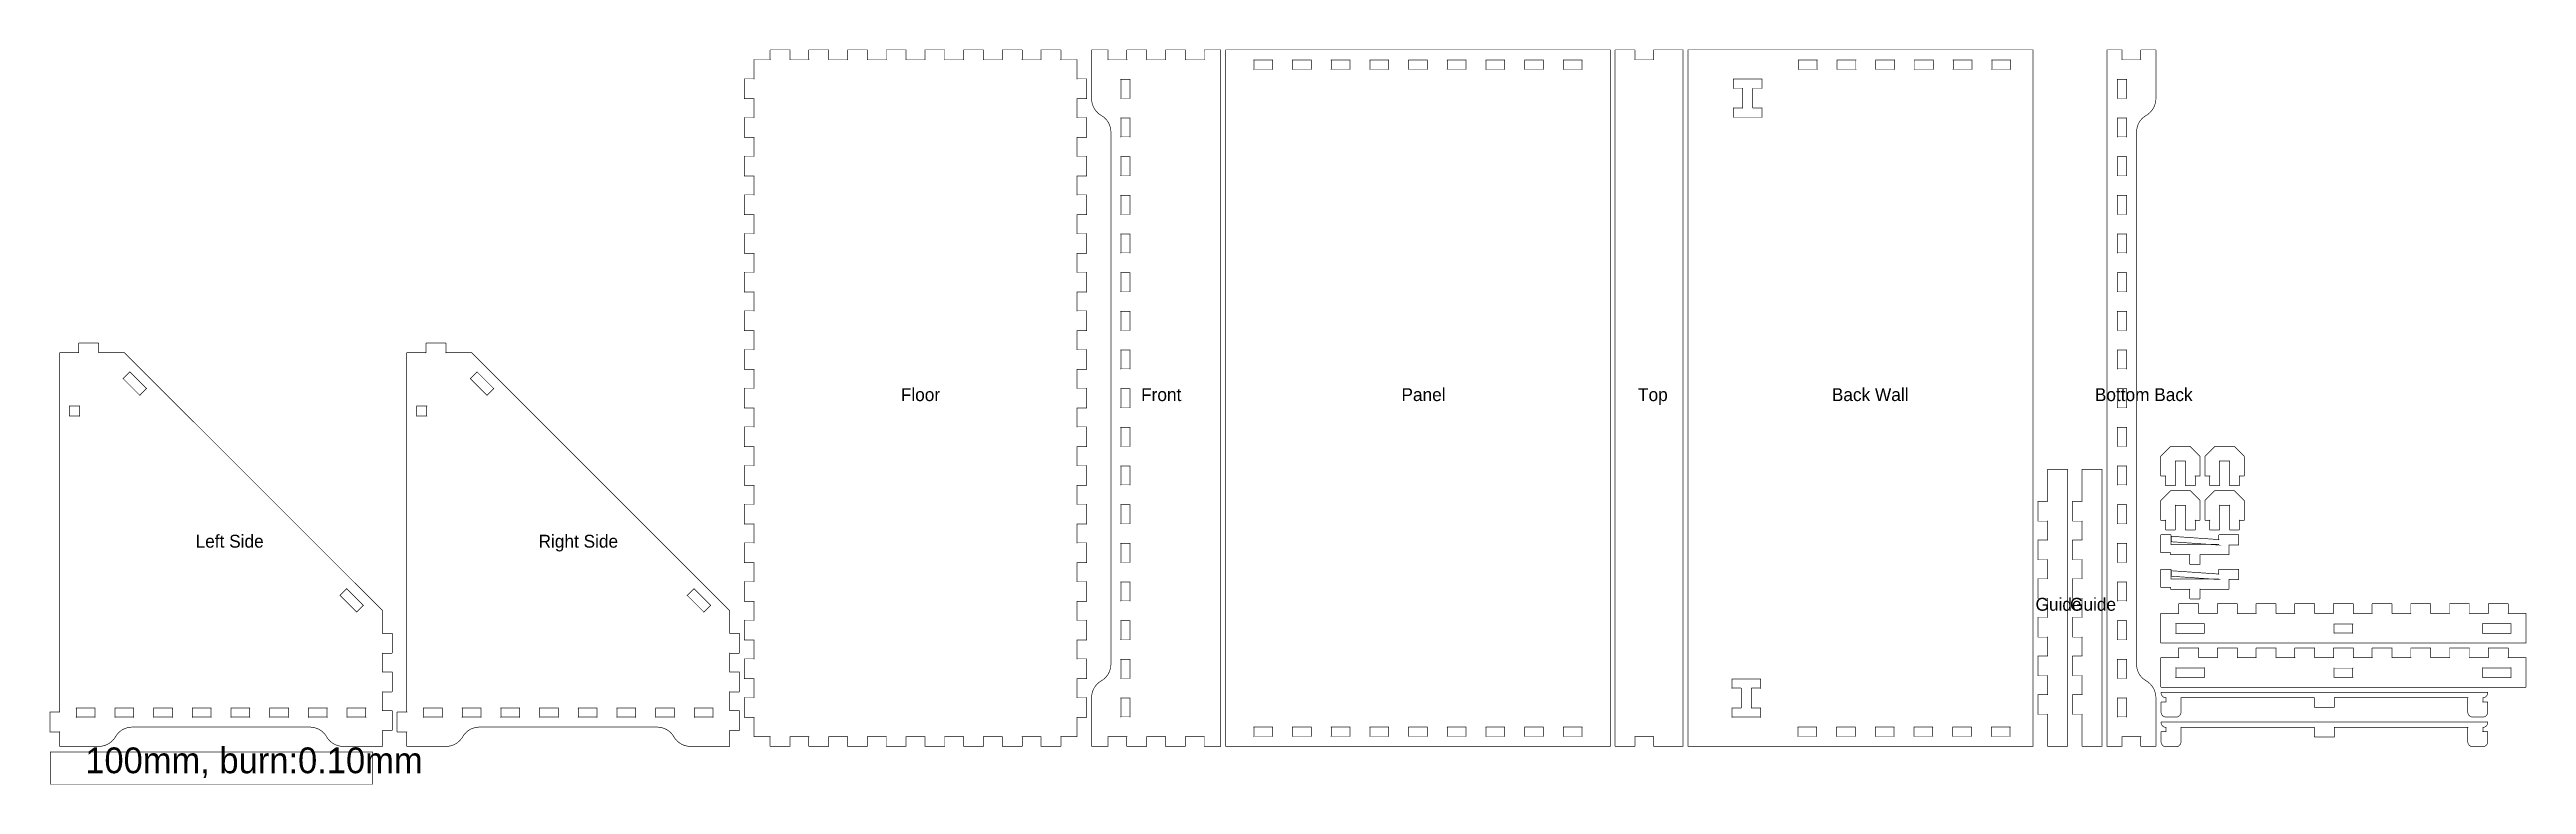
# Model space of a CAD drawing. Extents: x 10 to 778, y 10 to 238.
import ezdxf

# ---------------------------------------------------------------- set-up
doc = ezdxf.new("R2010")
doc.units = 0
doc.layers.get('0').update_dxf_attribs({"linetype": 'CONTINUOUS'})

msp = doc.modelspace()

# ---------------------------------------------------------------- texts
at = {"color": 1}
for s, height, p in [('Floor', 4.0005, (274.245, 128.896)), ('Front', 4.0005, (348.772, 128.896)), ('Panel', 4.0005, (429.532, 128.896)), ('Top', 4.0005, (502.909, 128.896)), ('Back Wall', 4.0005, (563.03, 128.896)), ('Bottom Back', 4.0005, (644.606, 128.896)), ('Left Side', 4.0005, (55.5061, 83.3963)), ('Right Side', 4.0005, (161.875, 83.3963)), ('Guide', 4.0005, (626.209, 63.8214)), ('Guide', 4.0005, (636.909, 63.8214)), ('100mm, burn:0.10mm', 8.001, (21.2742, 13.3923))]:
    msp.add_text(s, height=height, dxfattribs=at).set_placement(p)

# ---------------------------------------------------------------- linework, layer by layer
at = {"color": 0, "const_width": 0.2}
for points in [[(228.8, 24.6999), (233.7, 24.6999), (233.71, 24.6999), (233.741, 24.7151), (233.737, 24.7385), (233.714, 24.7427), (233.7, 24.711), (233.7, 24.6999), (233.7, 21.8006), (233.7, 21.784), (233.729, 21.7303), (233.782, 21.7), (233.799, 21.7), (239.799, 21.7), (239.816, 21.7), (239.869, 21.7303), (239.9, 21.784), (239.9, 21.8006), (239.9, 24.6999), (239.9, 24.711), (239.885, 24.7427), (239.861, 24.7385), (239.857, 24.7151), (239.889, 24.6999), (239.9, 24.6999), (245.7, 24.6999), (245.71, 24.6999), (245.741, 24.7151), (245.737, 24.7385), (245.714, 24.7427), (245.7, 24.711), (245.7, 24.6999), (245.7, 21.8006), (245.7, 21.784), (245.729, 21.7303), (245.783, 21.7), (245.801, 21.7), (251.801, 21.7), (251.817, 21.7), (251.871, 21.7303), (251.9, 21.784), (251.9, 21.8006), (251.9, 24.6999), (251.9, 24.711), (251.885, 24.7427), (251.863, 24.7385), (251.857, 24.7151), (251.889, 24.6999), (251.9, 24.6999), (257.7, 24.6999), (257.71, 24.6999), (257.741, 24.7151), (257.737, 24.7385), (257.714, 24.7427), (257.7, 24.711), (257.7, 24.6999), (257.7, 21.8006), (257.7, 21.784), (257.729, 21.7303), (257.783, 21.7), (257.8, 21.7), (263.801, 21.7), (263.817, 21.7), (263.871, 21.7303), (263.9, 21.784), (263.9, 21.8006), (263.9, 24.6999), (263.9, 24.711), (263.885, 24.7427), (263.863, 24.7385), (263.857, 24.7151), (263.889, 24.6999), (263.9, 24.6999), (269.7, 24.6999), (269.71, 24.6999), (269.741, 24.7151), (269.737, 24.7385), (269.714, 24.7427), (269.7, 24.711), (269.7, 24.6999), (269.7, 21.8006), (269.7, 21.784), (269.729, 21.7303), (269.781, 21.7), (269.799, 21.7), (275.801, 21.7), (275.817, 21.7), (275.871, 21.7303), (275.9, 21.784), (275.9, 21.8006), (275.9, 24.6999), (275.9, 24.711), (275.885, 24.7427), (275.863, 24.7385), (275.857, 24.7151), (275.889, 24.6999), (275.9, 24.6999), (281.7, 24.6999), (281.71, 24.6999), (281.741, 24.7151), (281.737, 24.7385), (281.714, 24.7427), (281.7, 24.711), (281.7, 24.6999), (281.7, 21.8006), (281.7, 21.784), (281.729, 21.7303), (281.783, 21.7), (281.801, 21.7), (287.801, 21.7), (287.817, 21.7), (287.871, 21.7303), (287.9, 21.784), (287.9, 21.8006), (287.9, 24.6999), (287.9, 24.711), (287.885, 24.7427), (287.862, 24.7385), (287.857, 24.7151), (287.889, 24.6999), (287.9, 24.6999), (293.7, 24.6999), (293.71, 24.6999), (293.741, 24.7151), (293.737, 24.7385), (293.714, 24.7427), (293.7, 24.711), (293.7, 24.6999), (293.7, 21.8006), (293.7, 21.784), (293.729, 21.7303), (293.783, 21.7), (293.8, 21.7), (299.8, 21.7), (299.817, 21.7), (299.871, 21.7303), (299.9, 21.784), (299.9, 21.8006), (299.9, 24.6999), (299.9, 24.711), (299.884, 24.7427), (299.863, 24.7385), (299.857, 24.7151), (299.889, 24.6999), (299.9, 24.6999), (305.7, 24.6999), (305.709, 24.6999), (305.741, 24.7151), (305.737, 24.7385), (305.714, 24.7427), (305.7, 24.711), (305.7, 24.6999), (305.7, 21.8006), (305.7, 21.784), (305.729, 21.7303), (305.782, 21.7), (305.8, 21.7), (311.801, 21.7), (311.817, 21.7), (311.871, 21.7303), (311.9, 21.784), (311.9, 21.8006), (311.9, 24.6999), (311.9, 24.711), (311.884, 24.7427), (311.863, 24.7385), (311.857, 24.7151), (311.889, 24.6999), (311.9, 24.6999), (317.7, 24.6999), (317.71, 24.6999), (317.741, 24.7151), (317.737, 24.7385), (317.713, 24.7427), (317.7, 24.711), (317.7, 24.6999), (317.7, 21.8006), (317.7, 21.784), (317.729, 21.7303), (317.783, 21.7), (317.801, 21.7), (323.8, 21.7), (323.817, 21.7), (323.871, 21.7303), (323.9, 21.784), (323.9, 21.8006), (323.9, 24.6999), (323.9, 24.711), (323.885, 24.7427), (323.862, 24.7385), (323.857, 24.7151), (323.888, 24.6999), (323.9, 24.6999), (328.8, 24.6999), (328.816, 24.6999), (328.87, 24.7303), (328.9, 24.784), (328.9, 24.8006), (328.9, 30.6999), (328.9, 30.711), (328.885, 30.7426), (328.862, 30.7385), (328.858, 30.7151), (328.889, 30.6999), (328.9, 30.6999), (331.8, 30.6999), (331.816, 30.6999), (331.87, 30.7303), (331.9, 30.784), (331.9, 30.8005), (331.9, 36.8004), (331.9, 36.8184), (331.87, 36.8709), (331.816, 36.8998), (331.8, 36.8998), (328.9, 36.8998), (328.889, 36.8998), (328.858, 36.8861), (328.862, 36.8625), (328.885, 36.8582), (328.9, 36.89), (328.9, 36.8998), (328.9, 42.6999), (328.9, 42.7108), (328.885, 42.7426), (328.862, 42.7383), (328.858, 42.715), (328.889, 42.6999), (328.9, 42.6999), (331.8, 42.6999), (331.816, 42.6999), (331.87, 42.7302), (331.9, 42.7838), (331.9, 42.8004), (331.9, 48.8005), (331.9, 48.8184), (331.87, 48.8707), (331.816, 48.8996), (331.8, 48.8996), (328.9, 48.8996), (328.889, 48.8996), (328.858, 48.8858), (328.862, 48.8625), (328.885, 48.8583), (328.9, 48.8901), (328.9, 48.8996), (328.9, 54.7), (328.9, 54.7109), (328.885, 54.7426), (328.862, 54.7384), (328.858, 54.7151), (328.889, 54.7), (328.9, 54.7), (331.8, 54.7), (331.816, 54.7), (331.87, 54.7303), (331.9, 54.7839), (331.9, 54.8005), (331.9, 60.8005), (331.9, 60.8182), (331.87, 60.8707), (331.816, 60.8997), (331.8, 60.8997), (328.9, 60.8997), (328.889, 60.8997), (328.858, 60.8859), (328.862, 60.8623), (328.885, 60.8584), (328.9, 60.8902), (328.9, 60.8997), (328.9, 66.6997), (328.9, 66.711), (328.885, 66.7424), (328.862, 66.7385), (328.858, 66.7149), (328.889, 66.6997), (328.9, 66.6997), (331.8, 66.6997), (331.816, 66.6997), (331.87, 66.73), (331.9, 66.784), (331.9, 66.8002), (331.9, 72.8003), (331.9, 72.8183), (331.87, 72.8708), (331.816, 72.8998), (331.8, 72.8998), (328.9, 72.8998), (328.889, 72.8998), (328.858, 72.8857), (328.862, 72.8624), (328.885, 72.8581), (328.9, 72.8899), (328.9, 72.8998), (328.9, 78.6998), (328.9, 78.7107), (328.885, 78.7425), (328.862, 78.7382), (328.858, 78.715), (328.889, 78.6998), (328.9, 78.6998), (331.8, 78.6998), (331.816, 78.6998), (331.87, 78.7301), (331.9, 78.7837), (331.9, 78.8003), (331.9, 84.8004), (331.9, 84.8184), (331.87, 84.8706), (331.816, 84.8995), (331.8, 84.8995), (328.9, 84.8995), (328.889, 84.8995), (328.858, 84.8857), (328.862, 84.8625), (328.885, 84.8582), (328.9, 84.89), (328.9, 84.8995), (328.9, 90.6999), (328.9, 90.7108), (328.885, 90.7426), (328.862, 90.7383), (328.858, 90.715), (328.889, 90.6999), (328.9, 90.6999), (331.8, 90.6999), (331.816, 90.6999), (331.87, 90.7302), (331.9, 90.7838), (331.9, 90.8004), (331.9, 96.8005), (331.9, 96.8181), (331.87, 96.8707), (331.816, 96.8996), (331.8, 96.8996), (328.9, 96.8996), (328.889, 96.8996), (328.858, 96.8858), (328.862, 96.8622), (328.885, 96.8583), (328.9, 96.8897), (328.9, 96.8996), (328.9, 102.7), (328.9, 102.711), (328.885, 102.742), (328.862, 102.738), (328.858, 102.715), (328.889, 102.7), (328.9, 102.7), (331.8, 102.7), (331.816, 102.7), (331.87, 102.73), (331.9, 102.784), (331.9, 102.8), (331.9, 108.8), (331.9, 108.818), (331.87, 108.87), (331.816, 108.899), (331.8, 108.899), (328.9, 108.899), (328.889, 108.899), (328.858, 108.886), (328.862, 108.862), (328.885, 108.858), (328.9, 108.89), (328.9, 108.899), (328.9, 114.7), (328.9, 114.711), (328.885, 114.742), (328.862, 114.738), (328.858, 114.715), (328.889, 114.7), (328.9, 114.7), (331.8, 114.7), (331.816, 114.7), (331.87, 114.73), (331.9, 114.784), (331.9, 114.8), (331.9, 120.8), (331.9, 120.818), (331.87, 120.872), (331.816, 120.901), (331.8, 120.901), (328.9, 120.901), (328.889, 120.901), (328.858, 120.887), (328.862, 120.863), (328.885, 120.86), (328.9, 120.891), (328.9, 120.901), (328.9, 126.699), (328.9, 126.711), (328.885, 126.742), (328.862, 126.738), (328.858, 126.715), (328.889, 126.699), (328.9, 126.699), (331.8, 126.699), (331.816, 126.699), (331.87, 126.73), (331.9, 126.784), (331.9, 126.8), (331.9, 132.8), (331.9, 132.818), (331.87, 132.871), (331.816, 132.9), (331.8, 132.9), (328.9, 132.9), (328.889, 132.9), (328.858, 132.886), (328.862, 132.862), (328.885, 132.858), (328.9, 132.89), (328.9, 132.9), (328.9, 138.7), (328.9, 138.71), (328.885, 138.742), (328.862, 138.738), (328.858, 138.715), (328.889, 138.7), (328.9, 138.7), (331.8, 138.7), (331.816, 138.7), (331.87, 138.73), (331.9, 138.783), (331.9, 138.8), (331.9, 144.8), (331.9, 144.818), (331.87, 144.87), (331.816, 144.899), (331.8, 144.899), (328.9, 144.899), (328.889, 144.899), (328.858, 144.885), (328.862, 144.862), (328.885, 144.858), (328.9, 144.89), (328.9, 144.899), (328.9, 150.7), (328.9, 150.711), (328.885, 150.742), (328.862, 150.738), (328.858, 150.715), (328.889, 150.7), (328.9, 150.7), (331.8, 150.7), (331.816, 150.7), (331.87, 150.73), (331.9, 150.784), (331.9, 150.8), (331.9, 156.8), (331.9, 156.818), (331.87, 156.872), (331.816, 156.901), (331.8, 156.901), (328.9, 156.901), (328.889, 156.901), (328.858, 156.887), (328.862, 156.863), (328.885, 156.859), (328.9, 156.891), (328.9, 156.901), (328.9, 162.699), (328.9, 162.711), (328.885, 162.742), (328.862, 162.738), (328.858, 162.715), (328.889, 162.699), (328.9, 162.699), (331.8, 162.699), (331.816, 162.699), (331.87, 162.73), (331.9, 162.784), (331.9, 162.8), (331.9, 168.8), (331.9, 168.818), (331.87, 168.872), (331.816, 168.9), (331.8, 168.9), (328.9, 168.9), (328.889, 168.9), (328.858, 168.887), (328.862, 168.863), (328.885, 168.859), (328.9, 168.891), (328.9, 168.9), (328.9, 174.701), (328.9, 174.712), (328.885, 174.744), (328.862, 174.738), (328.858, 174.716), (328.889, 174.701), (328.9, 174.701), (331.8, 174.701), (331.816, 174.701), (331.87, 174.73), (331.9, 174.783), (331.9, 174.8), (331.9, 180.8), (331.9, 180.818), (331.87, 180.87), (331.816, 180.899), (331.8, 180.899), (328.9, 180.899), (328.889, 180.899), (328.858, 180.885), (328.862, 180.862), (328.885, 180.858), (328.9, 180.89), (328.9, 180.899), (328.9, 186.7), (328.9, 186.71), (328.885, 186.742), (328.862, 186.738), (328.858, 186.715), (328.889, 186.7), (328.9, 186.7), (331.8, 186.7), (331.816, 186.7), (331.87, 186.73), (331.9, 186.783), (331.9, 186.8), (331.9, 192.8), (331.9, 192.818), (331.87, 192.872), (331.816, 192.901), (331.8, 192.901), (328.9, 192.901), (328.889, 192.901), (328.858, 192.887), (328.862, 192.863), (328.885, 192.859), (328.9, 192.891), (328.9, 192.901), (328.9, 198.699), (328.9, 198.71), (328.885, 198.742), (328.862, 198.738), (328.858, 198.714), (328.889, 198.699), (328.9, 198.699), (331.8, 198.699), (331.816, 198.699), (331.87, 198.73), (331.9, 198.783), (331.9, 198.8), (331.9, 204.8), (331.9, 204.818), (331.87, 204.871), (331.816, 204.9), (331.8, 204.9), (328.9, 204.9), (328.889, 204.9), (328.858, 204.887), (328.862, 204.863), (328.885, 204.859), (328.9, 204.891), (328.9, 204.9), (328.9, 210.701), (328.9, 210.712), (328.885, 210.743), (328.862, 210.738), (328.858, 210.716), (328.889, 210.701), (328.9, 210.701), (331.8, 210.701), (331.816, 210.701), (331.87, 210.73), (331.9, 210.783), (331.9, 210.8), (331.9, 216.8), (331.9, 216.818), (331.87, 216.872), (331.816, 216.9), (331.8, 216.9), (328.9, 216.9), (328.889, 216.9), (328.858, 216.887), (328.862, 216.863), (328.885, 216.859), (328.9, 216.891), (328.9, 216.9), (328.9, 222.7), (328.9, 222.712), (328.885, 222.743), (328.862, 222.738), (328.858, 222.716), (328.889, 222.7), (328.9, 222.7), (331.8, 222.7), (331.816, 222.7), (331.87, 222.729), (331.9, 222.783), (331.9, 222.8), (331.9, 228.8), (331.9, 228.818), (331.87, 228.872), (331.816, 228.901), (331.8, 228.901), (328.9, 228.901), (328.889, 228.901), (328.858, 228.887), (328.862, 228.863), (328.885, 228.859), (328.9, 228.891), (328.9, 228.901), (328.9, 234.8), (328.9, 234.818), (328.87, 234.871), (328.816, 234.9), (328.8, 234.9), (323.9, 234.9), (323.888, 234.9), (323.857, 234.887), (323.862, 234.863), (323.885, 234.859), (323.9, 234.891), (323.9, 234.9), (323.9, 237.8), (323.9, 237.818), (323.871, 237.871), (323.817, 237.9), (323.8, 237.9), (317.801, 237.9), (317.783, 237.9), (317.729, 237.871), (317.7, 237.818), (317.7, 237.8), (317.7, 234.9), (317.7, 234.891), (317.713, 234.859), (317.737, 234.863), (317.741, 234.887), (317.71, 234.9), (317.7, 234.9), (311.9, 234.9), (311.889, 234.9), (311.857, 234.887), (311.863, 234.863), (311.884, 234.859), (311.9, 234.891), (311.9, 234.9), (311.9, 237.8), (311.9, 237.818), (311.871, 237.871), (311.817, 237.9), (311.801, 237.9), (305.8, 237.9), (305.782, 237.9), (305.729, 237.871), (305.7, 237.818), (305.7, 237.8), (305.7, 234.9), (305.7, 234.891), (305.714, 234.859), (305.737, 234.863), (305.741, 234.887), (305.709, 234.9), (305.7, 234.9), (299.9, 234.9), (299.889, 234.9), (299.857, 234.887), (299.863, 234.863), (299.884, 234.859), (299.9, 234.891), (299.9, 234.9), (299.9, 237.8), (299.9, 237.818), (299.871, 237.871), (299.817, 237.9), (299.8, 237.9), (293.8, 237.9), (293.783, 237.9), (293.729, 237.871), (293.7, 237.818), (293.7, 237.8), (293.7, 234.9), (293.7, 234.891), (293.714, 234.859), (293.737, 234.863), (293.741, 234.887), (293.71, 234.9), (293.7, 234.9), (287.9, 234.9), (287.889, 234.9), (287.857, 234.887), (287.862, 234.863), (287.885, 234.859), (287.9, 234.891), (287.9, 234.9), (287.9, 237.8), (287.9, 237.818), (287.871, 237.871), (287.817, 237.9), (287.801, 237.9), (281.801, 237.9), (281.783, 237.9), (281.729, 237.871), (281.7, 237.818), (281.7, 237.8), (281.7, 234.9), (281.7, 234.891), (281.714, 234.859), (281.737, 234.863), (281.741, 234.887), (281.71, 234.9), (281.7, 234.9), (275.9, 234.9), (275.889, 234.9), (275.857, 234.887), (275.863, 234.863), (275.885, 234.859), (275.9, 234.891), (275.9, 234.9), (275.9, 237.8), (275.9, 237.818), (275.871, 237.871), (275.817, 237.9), (275.801, 237.9), (269.799, 237.9), (269.781, 237.9), (269.729, 237.871), (269.7, 237.818), (269.7, 237.8), (269.7, 234.9), (269.7, 234.891), (269.714, 234.859), (269.737, 234.863), (269.741, 234.887), (269.71, 234.9), (269.7, 234.9), (263.9, 234.9), (263.889, 234.9), (263.857, 234.887), (263.863, 234.863), (263.885, 234.859), (263.9, 234.891), (263.9, 234.9), (263.9, 237.8), (263.9, 237.818), (263.871, 237.871), (263.817, 237.9), (263.801, 237.9), (257.8, 237.9), (257.783, 237.9), (257.729, 237.871), (257.7, 237.818), (257.7, 237.8), (257.7, 234.9), (257.7, 234.891), (257.714, 234.859), (257.737, 234.863), (257.741, 234.887), (257.71, 234.9), (257.7, 234.9), (251.9, 234.9), (251.889, 234.9), (251.857, 234.887), (251.863, 234.863), (251.885, 234.859), (251.9, 234.891), (251.9, 234.9), (251.9, 237.8), (251.9, 237.818), (251.871, 237.871), (251.817, 237.9), (251.801, 237.9), (245.801, 237.9), (245.783, 237.9), (245.729, 237.871), (245.7, 237.818), (245.7, 237.8), (245.7, 234.9), (245.7, 234.891), (245.714, 234.859), (245.737, 234.863), (245.741, 234.887), (245.71, 234.9), (245.7, 234.9), (239.9, 234.9), (239.889, 234.9), (239.857, 234.887), (239.861, 234.863), (239.885, 234.859), (239.9, 234.891), (239.9, 234.9), (239.9, 237.8), (239.9, 237.818), (239.869, 237.871), (239.816, 237.9), (239.799, 237.9), (233.799, 237.9), (233.782, 237.9), (233.729, 237.871), (233.7, 237.818), (233.7, 237.8), (233.7, 234.9), (233.7, 234.891), (233.714, 234.859), (233.737, 234.863), (233.741, 234.887), (233.71, 234.9), (233.7, 234.9), (228.8, 234.9), (228.782, 234.9), (228.728, 234.871), (228.699, 234.818), (228.699, 234.8), (228.699, 228.901), (228.699, 228.891), (228.713, 228.859), (228.737, 228.863), (228.74, 228.887), (228.709, 228.901), (228.699, 228.901), (225.8, 228.901), (225.782, 228.901), (225.729, 228.872), (225.701, 228.818), (225.701, 228.8), (225.701, 222.8), (225.701, 222.783), (225.729, 222.729), (225.782, 222.7), (225.8, 222.7), (228.699, 222.7), (228.709, 222.7), (228.74, 222.716), (228.737, 222.738), (228.713, 222.743), (228.699, 222.712), (228.699, 222.7), (228.699, 216.9), (228.699, 216.891), (228.713, 216.859), (228.737, 216.863), (228.74, 216.887), (228.709, 216.9), (228.699, 216.9), (225.8, 216.9), (225.782, 216.9), (225.729, 216.872), (225.701, 216.818), (225.701, 216.8), (225.701, 210.8), (225.701, 210.783), (225.729, 210.73), (225.782, 210.701), (225.8, 210.701), (228.699, 210.701), (228.709, 210.701), (228.74, 210.716), (228.737, 210.738), (228.713, 210.743), (228.699, 210.712), (228.699, 210.701), (228.699, 204.9), (228.699, 204.891), (228.713, 204.859), (228.737, 204.863), (228.74, 204.887), (228.709, 204.9), (228.699, 204.9), (225.8, 204.9), (225.782, 204.9), (225.729, 204.871), (225.701, 204.818), (225.701, 204.8), (225.701, 198.8), (225.701, 198.783), (225.729, 198.73), (225.782, 198.699), (225.8, 198.699), (228.699, 198.699), (228.709, 198.699), (228.74, 198.714), (228.737, 198.738), (228.713, 198.742), (228.699, 198.71), (228.699, 198.699), (228.699, 192.901), (228.699, 192.891), (228.713, 192.859), (228.737, 192.863), (228.74, 192.887), (228.709, 192.901), (228.699, 192.901), (225.8, 192.901), (225.782, 192.901), (225.729, 192.872), (225.701, 192.818), (225.701, 192.8), (225.701, 186.8), (225.701, 186.783), (225.729, 186.73), (225.782, 186.7), (225.8, 186.7), (228.699, 186.7), (228.709, 186.7), (228.74, 186.715), (228.737, 186.738), (228.713, 186.742), (228.699, 186.71), (228.699, 186.7), (228.699, 180.899), (228.699, 180.89), (228.713, 180.858), (228.737, 180.862), (228.74, 180.885), (228.709, 180.899), (228.699, 180.899), (225.8, 180.899), (225.782, 180.899), (225.729, 180.87), (225.701, 180.818), (225.701, 180.8), (225.701, 174.8), (225.701, 174.783), (225.729, 174.73), (225.782, 174.701), (225.8, 174.701), (228.699, 174.701), (228.709, 174.701), (228.74, 174.716), (228.737, 174.738), (228.713, 174.744), (228.699, 174.712), (228.699, 174.701), (228.699, 168.9), (228.699, 168.891), (228.713, 168.859), (228.737, 168.863), (228.74, 168.887), (228.709, 168.9), (228.699, 168.9), (225.8, 168.9), (225.782, 168.9), (225.729, 168.872), (225.701, 168.818), (225.701, 168.8), (225.701, 162.8), (225.701, 162.784), (225.729, 162.73), (225.782, 162.699), (225.8, 162.699), (228.699, 162.699), (228.709, 162.699), (228.74, 162.715), (228.737, 162.738), (228.713, 162.742), (228.699, 162.711), (228.699, 162.699), (228.699, 156.901), (228.699, 156.891), (228.713, 156.859), (228.737, 156.863), (228.74, 156.887), (228.709, 156.901), (228.699, 156.901), (225.8, 156.901), (225.782, 156.901), (225.729, 156.872), (225.701, 156.818), (225.701, 156.8), (225.701, 150.8), (225.701, 150.784), (225.729, 150.73), (225.782, 150.7), (225.8, 150.7), (228.699, 150.7), (228.709, 150.7), (228.74, 150.715), (228.737, 150.738), (228.713, 150.742), (228.699, 150.711), (228.699, 150.7), (228.699, 144.899), (228.699, 144.89), (228.713, 144.858), (228.737, 144.862), (228.74, 144.885), (228.709, 144.899), (228.699, 144.899), (225.8, 144.899), (225.782, 144.899), (225.729, 144.87), (225.701, 144.818), (225.701, 144.8), (225.701, 138.8), (225.701, 138.783), (225.729, 138.73), (225.782, 138.7), (225.8, 138.7), (228.699, 138.7), (228.709, 138.7), (228.74, 138.715), (228.737, 138.738), (228.713, 138.742), (228.699, 138.71), (228.699, 138.7), (228.699, 132.9), (228.699, 132.89), (228.713, 132.858), (228.737, 132.862), (228.74, 132.886), (228.709, 132.9), (228.699, 132.9), (225.8, 132.9), (225.782, 132.9), (225.729, 132.871), (225.701, 132.818), (225.701, 132.8), (225.701, 126.8), (225.701, 126.784), (225.729, 126.73), (225.782, 126.699), (225.8, 126.699), (228.699, 126.699), (228.709, 126.699), (228.74, 126.715), (228.737, 126.738), (228.713, 126.742), (228.699, 126.711), (228.699, 126.699), (228.699, 120.901), (228.699, 120.891), (228.713, 120.86), (228.737, 120.863), (228.74, 120.887), (228.709, 120.901), (228.699, 120.901), (225.8, 120.901), (225.782, 120.901), (225.729, 120.872), (225.701, 120.818), (225.701, 120.8), (225.701, 114.8), (225.701, 114.784), (225.729, 114.73), (225.782, 114.7), (225.8, 114.7), (228.699, 114.7), (228.709, 114.7), (228.74, 114.715), (228.737, 114.738), (228.713, 114.742), (228.699, 114.711), (228.699, 114.7), (228.699, 108.899), (228.699, 108.89), (228.713, 108.858), (228.737, 108.862), (228.74, 108.886), (228.709, 108.899), (228.699, 108.899), (225.8, 108.899), (225.782, 108.899), (225.729, 108.87), (225.701, 108.818), (225.701, 108.8), (225.701, 102.8), (225.701, 102.784), (225.729, 102.73), (225.782, 102.7), (225.8, 102.7), (228.699, 102.7), (228.709, 102.7), (228.74, 102.715), (228.737, 102.738), (228.713, 102.742), (228.699, 102.711), (228.699, 102.7), (228.699, 96.8996), (228.699, 96.8897), (228.713, 96.8583), (228.737, 96.8622), (228.74, 96.8858), (228.709, 96.8996), (228.699, 96.8996), (225.8, 96.8996), (225.782, 96.8996), (225.729, 96.8707), (225.701, 96.8181), (225.701, 96.8005), (225.701, 90.8004), (225.701, 90.7838), (225.729, 90.7302), (225.782, 90.6999), (225.8, 90.6999), (228.699, 90.6999), (228.709, 90.6999), (228.74, 90.715), (228.737, 90.7383), (228.713, 90.7426), (228.699, 90.7108), (228.699, 90.6999), (228.699, 84.8995), (228.699, 84.89), (228.713, 84.8582), (228.737, 84.8625), (228.74, 84.8857), (228.709, 84.8995), (228.699, 84.8995), (225.8, 84.8995), (225.782, 84.8995), (225.729, 84.8706), (225.701, 84.8184), (225.701, 84.8004), (225.701, 78.8003), (225.701, 78.7837), (225.729, 78.7301), (225.782, 78.6998), (225.8, 78.6998), (228.699, 78.6998), (228.709, 78.6998), (228.74, 78.715), (228.737, 78.7382), (228.713, 78.7425), (228.699, 78.7107), (228.699, 78.6998), (228.699, 72.8998), (228.699, 72.8899), (228.713, 72.8581), (228.737, 72.8624), (228.74, 72.8857), (228.709, 72.8998), (228.699, 72.8998), (225.8, 72.8998), (225.782, 72.8998), (225.729, 72.8708), (225.701, 72.8183), (225.701, 72.8003), (225.701, 66.8002), (225.701, 66.784), (225.729, 66.73), (225.782, 66.6997), (225.8, 66.6997), (228.699, 66.6997), (228.709, 66.6997), (228.74, 66.7149), (228.737, 66.7385), (228.713, 66.7424), (228.699, 66.711), (228.699, 66.6997), (228.699, 60.8997), (228.699, 60.8902), (228.713, 60.8584), (228.737, 60.8623), (228.74, 60.8859), (228.709, 60.8997), (228.699, 60.8997), (225.8, 60.8997), (225.782, 60.8997), (225.729, 60.8707), (225.701, 60.8182), (225.701, 60.8005), (225.701, 54.8005), (225.701, 54.7839), (225.729, 54.7303), (225.782, 54.7), (225.8, 54.7), (228.699, 54.7), (228.709, 54.7), (228.74, 54.7151), (228.737, 54.7384), (228.713, 54.7426), (228.699, 54.7109), (228.699, 54.7), (228.699, 48.8996), (228.699, 48.8901), (228.713, 48.8583), (228.737, 48.8625), (228.74, 48.8858), (228.709, 48.8996), (228.699, 48.8996), (225.8, 48.8996), (225.782, 48.8996), (225.729, 48.8707), (225.701, 48.8184), (225.701, 48.8005), (225.701, 42.8004), (225.701, 42.7838), (225.729, 42.7302), (225.782, 42.6999), (225.8, 42.6999), (228.699, 42.6999), (228.709, 42.6999), (228.74, 42.715), (228.737, 42.7383), (228.713, 42.7426), (228.699, 42.7108), (228.699, 42.6999), (228.699, 36.8998), (228.699, 36.89), (228.713, 36.8582), (228.737, 36.8625), (228.74, 36.8861), (228.709, 36.8998), (228.699, 36.8998), (225.8, 36.8998), (225.782, 36.8998), (225.729, 36.8709), (225.701, 36.8184), (225.701, 36.8004), (225.701, 30.8005), (225.701, 30.784), (225.729, 30.7303), (225.782, 30.6999), (225.8, 30.6999), (228.699, 30.6999), (228.709, 30.6999), (228.74, 30.7151), (228.737, 30.7385), (228.713, 30.7426), (228.699, 30.711), (228.699, 30.6999), (228.699, 24.8006), (228.699, 24.784), (228.728, 24.7303), (228.782, 24.6999), (228.8, 24.6999)], [(333.5, 21.7), (338.439, 21.7), (338.456, 21.7), (338.51, 21.7303), (338.54, 21.784), (338.54, 21.8006), (338.54, 24.6999), (338.54, 24.711), (338.525, 24.7427), (338.501, 24.7385), (338.497, 24.7151), (338.529, 24.6999), (338.54, 24.6999), (344.339, 24.6999), (344.348, 24.6999), (344.38, 24.7151), (344.376, 24.7385), (344.352, 24.7427), (344.339, 24.711), (344.339, 24.6999), (344.339, 21.8006), (344.339, 21.784), (344.368, 21.7303), (344.422, 21.7), (344.439, 21.7), (350.439, 21.7), (350.456, 21.7), (350.509, 21.7303), (350.54, 21.784), (350.54, 21.8006), (350.54, 24.6999), (350.54, 24.711), (350.525, 24.7427), (350.501, 24.7385), (350.497, 24.7151), (350.529, 24.6999), (350.54, 24.6999), (356.341, 24.6999), (356.351, 24.6999), (356.38, 24.7151), (356.376, 24.7385), (356.355, 24.7427), (356.341, 24.711), (356.341, 24.6999), (356.341, 21.8006), (356.341, 21.784), (356.369, 21.7303), (356.422, 21.7), (356.44, 21.7), (362.44, 21.7), (362.454, 21.7), (362.511, 21.7303), (362.539, 21.784), (362.539, 21.8006), (362.539, 24.6999), (362.539, 24.711), (362.525, 24.7427), (362.5, 24.7385), (362.497, 24.7151), (362.529, 24.6999), (362.539, 24.6999), (368.339, 24.6999), (368.349, 24.6999), (368.381, 24.7151), (368.378, 24.7385), (368.353, 24.7427), (368.339, 24.711), (368.339, 24.6999), (368.339, 21.8006), (368.339, 21.784), (368.371, 21.7303), (368.42, 21.7), (368.438, 21.7), (373.376, 21.7), (373.394, 21.7), (373.447, 21.7303), (373.479, 21.784), (373.479, 21.8006), (373.479, 24.8006), (373.479, 234.8), (373.479, 237.8), (373.479, 237.818), (373.447, 237.871), (373.394, 237.9), (373.376, 237.9), (368.438, 237.9), (368.42, 237.9), (368.371, 237.871), (368.339, 237.818), (368.339, 237.8), (368.339, 234.9), (368.339, 234.891), (368.353, 234.859), (368.378, 234.863), (368.381, 234.887), (368.349, 234.9), (368.339, 234.9), (362.539, 234.9), (362.529, 234.9), (362.497, 234.887), (362.5, 234.863), (362.525, 234.859), (362.539, 234.891), (362.539, 234.9), (362.539, 237.8), (362.539, 237.818), (362.511, 237.871), (362.454, 237.9), (362.44, 237.9), (356.44, 237.9), (356.422, 237.9), (356.369, 237.871), (356.341, 237.818), (356.341, 237.8), (356.341, 234.9), (356.341, 234.891), (356.355, 234.859), (356.376, 234.863), (356.38, 234.887), (356.351, 234.9), (356.341, 234.9), (350.54, 234.9), (350.529, 234.9), (350.497, 234.887), (350.501, 234.863), (350.525, 234.859), (350.54, 234.891), (350.54, 234.9), (350.54, 237.8), (350.54, 237.818), (350.509, 237.871), (350.456, 237.9), (350.439, 237.9), (344.439, 237.9), (344.422, 237.9), (344.368, 237.871), (344.339, 237.818), (344.339, 237.8), (344.339, 234.9), (344.339, 234.891), (344.352, 234.859), (344.376, 234.863), (344.38, 234.887), (344.348, 234.9), (344.339, 234.9), (338.54, 234.9), (338.529, 234.9), (338.497, 234.887), (338.501, 234.863), (338.525, 234.859), (338.54, 234.891), (338.54, 234.9), (338.54, 237.8), (338.54, 237.818), (338.51, 237.871), (338.456, 237.9), (338.439, 237.9), (333.5, 237.9), (333.483, 237.9), (333.429, 237.871), (333.4, 237.818), (333.4, 237.8), (333.4, 234.8), (333.4, 222.8), (333.4, 222.601), (333.452, 222.003), (333.608, 221.222), (333.863, 220.468), (334.117, 219.924), (334.217, 219.75), (334.316, 219.578), (334.661, 219.086), (335.187, 218.487), (335.785, 217.962), (336.277, 217.617), (336.451, 217.516), (336.617, 217.422), (337.093, 217.088), (337.672, 216.581), (338.179, 216.002), (338.514, 215.526), (338.61, 215.358), (338.705, 215.192), (338.951, 214.665), (339.199, 213.935), (339.349, 213.18), (339.4, 212.601), (339.4, 212.408), (339.4, 47.1921), (339.4, 47.0006), (339.349, 46.422), (339.199, 45.6653), (338.951, 44.9365), (338.705, 44.4101), (338.61, 44.2419), (338.514, 44.0754), (338.179, 43.5998), (337.672, 43.0209), (337.093, 42.5125), (336.617, 42.1792), (336.451, 42.0825), (336.277, 41.9834), (335.785, 41.6387), (335.187, 41.1138), (334.661, 40.5158), (334.316, 40.0237), (334.217, 39.8501), (334.117, 39.678), (333.863, 39.1336), (333.608, 38.3798), (333.452, 37.5984), (333.4, 37.0004), (333.4, 36.8004), (333.4, 24.8006), (333.4, 21.8006), (333.4, 21.784), (333.429, 21.7303), (333.483, 21.7), (333.5, 21.7)], [(378.079, 21.7), (491.215, 21.7), (494.217, 21.7), (494.231, 21.7), (494.288, 21.7303), (494.316, 21.784), (494.316, 21.8006), (494.316, 27.8005), (494.316, 231.8), (494.316, 237.8), (494.316, 237.818), (494.288, 237.871), (494.231, 237.9), (494.217, 237.9), (491.215, 237.9), (378.079, 237.9), (375.077, 237.9), (375.059, 237.9), (375.01, 237.871), (374.978, 237.818), (374.978, 237.8), (374.978, 231.8), (374.978, 27.8005), (374.978, 21.8006), (374.978, 21.784), (375.01, 21.7303), (375.059, 21.7), (375.077, 21.7), (378.079, 21.7)], [(495.917, 21.7), (501.855, 21.7), (501.872, 21.7), (501.925, 21.7303), (501.953, 21.784), (501.953, 21.8006), (501.953, 24.6999), (501.953, 24.711), (501.939, 24.7427), (501.918, 24.7385), (501.911, 24.7151), (501.943, 24.6999), (501.953, 24.6999), (507.753, 24.6999), (507.764, 24.6999), (507.795, 24.7151), (507.792, 24.7385), (507.767, 24.7427), (507.753, 24.711), (507.753, 24.6999), (507.753, 21.8006), (507.753, 21.784), (507.785, 21.7303), (507.838, 21.7), (507.855, 21.7), (513.796, 21.7), (516.795, 21.7), (516.812, 21.7), (516.865, 21.7303), (516.894, 21.784), (516.894, 21.8006), (516.894, 24.8006), (516.894, 234.8), (516.894, 237.8), (516.894, 237.818), (516.865, 237.871), (516.812, 237.9), (516.795, 237.9), (513.796, 237.9), (507.855, 237.9), (507.838, 237.9), (507.785, 237.871), (507.753, 237.818), (507.753, 237.8), (507.753, 234.9), (507.753, 234.891), (507.767, 234.859), (507.792, 234.863), (507.795, 234.887), (507.764, 234.9), (507.753, 234.9), (501.953, 234.9), (501.943, 234.9), (501.911, 234.887), (501.918, 234.863), (501.939, 234.859), (501.953, 234.891), (501.953, 234.9), (501.953, 237.8), (501.953, 237.818), (501.925, 237.871), (501.872, 237.9), (501.855, 237.9), (495.917, 237.9), (495.9, 237.9), (495.843, 237.871), (495.815, 237.818), (495.815, 237.8), (495.815, 234.8), (495.815, 24.8006), (495.815, 21.8006), (495.815, 21.784), (495.843, 21.7303), (495.9, 21.7), (495.917, 21.7)], [(518.495, 21.7), (625.344, 21.7), (625.362, 21.7), (625.415, 21.7303), (625.443, 21.784), (625.443, 21.8006), (625.443, 24.8006), (625.443, 234.8), (625.443, 237.8), (625.443, 237.818), (625.415, 237.871), (625.362, 237.9), (625.344, 237.9), (518.495, 237.9), (518.477, 237.9), (518.425, 237.871), (518.393, 237.818), (518.393, 237.8), (518.393, 234.8), (518.393, 24.8006), (518.393, 21.8006), (518.393, 21.784), (518.425, 21.7303), (518.477, 21.7), (518.495, 21.7)], [(648.444, 21.7), (652.946, 21.7), (652.96, 21.7), (653.016, 21.7303), (653.045, 21.784), (653.045, 21.8006), (653.045, 24.6999), (653.045, 24.711), (653.03, 24.7427), (653.006, 24.7385), (653.002, 24.7151), (653.034, 24.6999), (653.045, 24.6999), (658.844, 24.6999), (658.855, 24.6999), (658.887, 24.7151), (658.883, 24.7385), (658.858, 24.7427), (658.844, 24.711), (658.844, 24.6999), (658.844, 21.8006), (658.844, 21.784), (658.872, 21.7303), (658.925, 21.7), (658.947, 21.7), (663.444, 21.7), (663.462, 21.7), (663.515, 21.7303), (663.543, 21.784), (663.543, 21.8006), (663.543, 24.8006), (663.543, 36.8004), (663.543, 37.0004), (663.49, 37.5984), (663.335, 38.3798), (663.081, 39.1336), (662.827, 39.678), (662.728, 39.8501), (662.626, 40.0237), (662.284, 40.5158), (661.758, 41.1138), (661.158, 41.6387), (660.668, 41.9834), (660.495, 42.0825), (660.326, 42.1792), (659.853, 42.5125), (659.271, 43.0209), (658.763, 43.5998), (658.428, 44.0754), (658.333, 44.2419), (658.237, 44.4101), (657.994, 44.9365), (657.744, 45.6653), (657.595, 46.422), (657.546, 47.0006), (657.546, 47.1921), (657.546, 212.408), (657.546, 212.601), (657.595, 213.18), (657.744, 213.935), (657.994, 214.665), (658.237, 215.192), (658.333, 215.358), (658.432, 215.526), (658.763, 216.002), (659.271, 216.581), (659.853, 217.088), (660.326, 217.422), (660.495, 217.516), (660.668, 217.617), (661.158, 217.962), (661.758, 218.487), (662.284, 219.086), (662.626, 219.578), (662.728, 219.75), (662.827, 219.924), (663.081, 220.468), (663.335, 221.222), (663.49, 222.003), (663.543, 222.601), (663.543, 222.8), (663.543, 234.8), (663.543, 237.8), (663.543, 237.818), (663.515, 237.871), (663.462, 237.9), (663.444, 237.9), (658.947, 237.9), (658.925, 237.9), (658.872, 237.871), (658.844, 237.818), (658.844, 237.8), (658.844, 234.9), (658.844, 234.891), (658.858, 234.859), (658.883, 234.863), (658.887, 234.887), (658.855, 234.9), (658.844, 234.9), (653.045, 234.9), (653.034, 234.9), (653.002, 234.887), (653.006, 234.863), (653.03, 234.859), (653.045, 234.891), (653.045, 234.9), (653.045, 237.8), (653.045, 237.818), (653.016, 237.871), (652.96, 237.9), (652.946, 237.9), (648.444, 237.9), (648.427, 237.9), (648.374, 237.871), (648.346, 237.818), (648.346, 237.8), (648.346, 234.8), (648.346, 24.8006), (648.346, 21.8006), (648.346, 21.784), (648.374, 21.7303), (648.427, 21.7), (648.444, 21.7)], [(13.4001, 21.7), (25.4, 21.7), (25.5984, 21.7), (26.1965, 21.7537), (26.9779, 21.9081), (27.7316, 22.1644), (28.2759, 22.4179), (28.4496, 22.5171), (28.6218, 22.6177), (29.1138, 22.9622), (29.7133, 23.4873), (30.2383, 24.0853), (30.5828, 24.5773), (30.6834, 24.7496), (30.7785, 24.9177), (31.112, 25.3931), (31.6205, 25.9719), (32.1992, 26.4804), (32.6747, 26.8139), (32.8428, 26.9089), (33.0095, 27.0054), (33.5359, 27.2521), (34.2649, 27.4987), (35.0201, 27.6503), (35.5988, 27.6999), (35.7932, 27.6999), (91.0085, 27.6999), (91.2001, 27.6999), (91.7787, 27.6503), (92.534, 27.4987), (93.2628, 27.2521), (93.7892, 27.0054), (93.9574, 26.9089), (94.1243, 26.8139), (94.5995, 26.4804), (95.1784, 25.9719), (95.6867, 25.3931), (96.0205, 24.9177), (96.1168, 24.7496), (96.2159, 24.5773), (96.5606, 24.0853), (97.0855, 23.4873), (97.6849, 22.9622), (98.1756, 22.6177), (98.3492, 22.5171), (98.5213, 22.4179), (99.0656, 22.1644), (99.8209, 21.9081), (100.601, 21.7537), (101.2, 21.7), (101.4, 21.7), (113.4, 21.7), (113.417, 21.7), (113.47, 21.7303), (113.499, 21.784), (113.499, 21.8006), (113.499, 26.6389), (113.499, 26.6499), (113.484, 26.6816), (113.462, 26.6774), (113.457, 26.654), (113.488, 26.6389), (113.499, 26.6389), (116.4, 26.6389), (116.417, 26.6389), (116.47, 26.6692), (116.499, 26.7229), (116.499, 26.7395), (116.499, 32.7394), (116.499, 32.7574), (116.47, 32.8111), (116.417, 32.84), (116.4, 32.84), (113.499, 32.84), (113.488, 32.84), (113.457, 32.8263), (113.462, 32.8028), (113.484, 32.7987), (113.499, 32.8304), (113.499, 32.84), (113.499, 38.6387), (113.499, 38.65), (113.484, 38.6814), (113.462, 38.6775), (113.457, 38.6539), (113.488, 38.6387), (113.499, 38.6387), (116.4, 38.6387), (116.417, 38.6387), (116.47, 38.669), (116.499, 38.723), (116.499, 38.7396), (116.499, 44.7393), (116.499, 44.7573), (116.47, 44.8109), (116.417, 44.8398), (116.4, 44.8398), (113.499, 44.8398), (113.488, 44.8398), (113.457, 44.8261), (113.462, 44.8028), (113.484, 44.7985), (113.499, 44.8303), (113.499, 44.8398), (113.499, 50.6402), (113.499, 50.6511), (113.484, 50.6829), (113.462, 50.6772), (113.457, 50.6554), (113.488, 50.6402), (113.499, 50.6402), (116.4, 50.6402), (116.417, 50.6402), (116.47, 50.6691), (116.499, 50.7227), (116.499, 50.7393), (116.499, 56.7394), (116.499, 56.7574), (116.47, 56.8096), (116.417, 56.8385), (116.4, 56.8385), (113.499, 56.8385), (113.488, 56.8385), (113.457, 56.8247), (113.462, 56.8015), (113.484, 56.7972), (113.499, 56.829), (113.499, 56.8385), (113.499, 61.6783), (113.499, 63.8006), (113.499, 63.8182), (113.475, 63.8665), (113.47, 63.8708), (33.4712, 143.87), (33.4657, 143.875), (33.4161, 143.9), (33.3995, 143.9), (31.2787, 143.9), (25.44, 143.9), (25.4289, 143.9), (25.3972, 143.886), (25.4014, 143.863), (25.4248, 143.859), (25.44, 143.891), (25.44, 143.9), (25.44, 146.8), (25.44, 146.818), (25.4096, 146.871), (25.3559, 146.9), (25.3394, 146.9), (19.3394, 146.9), (19.3215, 146.9), (19.2677, 146.871), (19.2388, 146.818), (19.2388, 146.8), (19.2388, 143.9), (19.2388, 143.891), (19.2526, 143.859), (19.276, 143.863), (19.2801, 143.886), (19.2484, 143.9), (19.2388, 143.9), (13.4001, 143.9), (13.3821, 143.9), (13.3284, 143.871), (13.2994, 143.818), (13.2994, 143.8), (13.2994, 36.8004), (13.2994, 32.4005), (13.2994, 32.3908), (13.3132, 32.3591), (13.3367, 32.3632), (13.3408, 32.3867), (13.3091, 32.4005), (13.2994, 32.4005), (10.4001, 32.4005), (10.3821, 32.4005), (10.3284, 32.3715), (10.2995, 32.3178), (10.2995, 32.2998), (10.2995, 26.2999), (10.2995, 26.2833), (10.3284, 26.2296), (10.3821, 26.2006), (10.4001, 26.2006), (13.2994, 26.2006), (13.3091, 26.2006), (13.3408, 26.2158), (13.3367, 26.2378), (13.3132, 26.2434), (13.2994, 26.2117), (13.2994, 26.2006), (13.2994, 21.8006), (13.2994, 21.784), (13.3284, 21.7303), (13.3821, 21.7), (13.4001, 21.7)], [(121.101, 21.7), (133.099, 21.7), (133.298, 21.7), (133.897, 21.7537), (134.679, 21.9081), (135.432, 22.1644), (135.976, 22.4179), (136.15, 22.5171), (136.323, 22.6177), (136.814, 22.9622), (137.413, 23.4873), (137.938, 24.0853), (138.282, 24.5773), (138.383, 24.7496), (138.479, 24.9163), (138.811, 25.3931), (139.32, 25.9719), (139.899, 26.4804), (140.374, 26.8139), (140.542, 26.9089), (140.709, 27.0054), (141.235, 27.2521), (141.964, 27.4987), (142.719, 27.6503), (143.298, 27.6999), (143.492, 27.6999), (198.708, 27.6999), (198.901, 27.6999), (199.479, 27.6503), (200.235, 27.4987), (200.963, 27.2521), (201.49, 27.0054), (201.658, 26.9089), (201.825, 26.8139), (202.3, 26.4804), (202.879, 25.9719), (203.387, 25.3931), (203.721, 24.9177), (203.817, 24.7496), (203.916, 24.5773), (204.261, 24.0853), (204.786, 23.4873), (205.384, 22.9622), (205.876, 22.6177), (206.05, 22.5171), (206.222, 22.4179), (206.766, 22.1644), (207.52, 21.9081), (208.302, 21.7537), (208.899, 21.7), (209.1, 21.7), (221.099, 21.7), (221.116, 21.7), (221.17, 21.7303), (221.2, 21.784), (221.2, 21.8006), (221.2, 26.6389), (221.2, 26.6499), (221.185, 26.6816), (221.161, 26.6774), (221.157, 26.654), (221.189, 26.6389), (221.2, 26.6389), (224.099, 26.6389), (224.116, 26.6389), (224.169, 26.6692), (224.2, 26.7229), (224.2, 26.7395), (224.2, 32.7394), (224.2, 32.7574), (224.169, 32.8111), (224.116, 32.84), (224.099, 32.84), (221.2, 32.84), (221.189, 32.84), (221.157, 32.8263), (221.161, 32.8028), (221.185, 32.7987), (221.2, 32.8304), (221.2, 32.84), (221.2, 38.6387), (221.2, 38.65), (221.185, 38.6814), (221.161, 38.6775), (221.157, 38.6539), (221.189, 38.6387), (221.2, 38.6387), (224.099, 38.6387), (224.116, 38.6387), (224.169, 38.669), (224.2, 38.723), (224.2, 38.7396), (224.2, 44.7393), (224.2, 44.7573), (224.169, 44.8109), (224.116, 44.8398), (224.099, 44.8398), (221.2, 44.8398), (221.189, 44.8398), (221.157, 44.8261), (221.161, 44.8028), (221.185, 44.7985), (221.2, 44.8303), (221.2, 44.8398), (221.2, 50.6402), (221.2, 50.6511), (221.185, 50.6829), (221.161, 50.6772), (221.157, 50.6554), (221.189, 50.6402), (221.2, 50.6402), (224.099, 50.6402), (224.116, 50.6402), (224.169, 50.6691), (224.2, 50.7227), (224.2, 50.7393), (224.2, 56.7394), (224.2, 56.7574), (224.169, 56.8096), (224.116, 56.8385), (224.099, 56.8385), (221.2, 56.8385), (221.189, 56.8385), (221.157, 56.8247), (221.161, 56.8015), (221.185, 56.7972), (221.2, 56.829), (221.2, 56.8385), (221.2, 61.6783), (221.2, 63.8006), (221.2, 63.8182), (221.175, 63.8665), (221.171, 63.8708), (141.17, 143.87), (141.165, 143.875), (141.115, 143.9), (141.1, 143.9), (138.978, 143.9), (133.139, 143.9), (133.128, 143.9), (133.096, 143.886), (133.101, 143.863), (133.124, 143.859), (133.139, 143.891), (133.139, 143.9), (133.139, 146.8), (133.139, 146.818), (133.109, 146.871), (133.055, 146.9), (133.038, 146.9), (127.04, 146.9), (127.022, 146.9), (126.968, 146.871), (126.939, 146.818), (126.939, 146.8), (126.939, 143.9), (126.939, 143.891), (126.953, 143.859), (126.977, 143.863), (126.981, 143.886), (126.949, 143.9), (126.939, 143.9), (121.101, 143.9), (121.083, 143.9), (121.029, 143.871), (121, 143.818), (121, 143.8), (121, 36.8004), (121, 32.4005), (121, 32.3908), (121.014, 32.3591), (121.037, 32.3632), (121.041, 32.3867), (121.01, 32.4005), (121, 32.4005), (118.1, 32.4005), (118.083, 32.4005), (118.029, 32.3715), (118, 32.3178), (118, 32.2998), (118, 26.2999), (118, 26.2833), (118.029, 26.2296), (118.083, 26.2006), (118.1, 26.2006), (121, 26.2006), (121.01, 26.2006), (121.041, 26.2158), (121.037, 26.2378), (121.014, 26.2434), (121, 26.2117), (121, 26.2006), (121, 21.8006), (121, 21.784), (121.029, 21.7303), (121.083, 21.7), (121.101, 21.7)], [(630.043, 21.7), (636.044, 21.7), (636.062, 21.7), (636.115, 21.7303), (636.143, 21.784), (636.143, 21.8006), (636.143, 24.8006), (636.143, 104.65), (636.143, 107.649), (636.143, 107.667), (636.115, 107.721), (636.062, 107.75), (636.044, 107.75), (630.043, 107.75), (630.026, 107.75), (629.973, 107.721), (629.945, 107.667), (629.945, 107.649), (629.945, 104.65), (629.945, 97.8256), (629.945, 97.8158), (629.959, 97.7844), (629.98, 97.7882), (629.987, 97.8119), (629.955, 97.8256), (629.945, 97.8256), (627.045, 97.8256), (627.027, 97.8256), (626.974, 97.7967), (626.943, 97.7427), (626.943, 97.7251), (626.943, 91.725), (626.943, 91.7085), (626.974, 91.6548), (627.027, 91.6245), (627.045, 91.6245), (629.945, 91.6245), (629.955, 91.6245), (629.987, 91.6397), (629.98, 91.663), (629.959, 91.6672), (629.945, 91.6354), (629.945, 91.6245), (629.945, 85.8241), (629.945, 85.8146), (629.959, 85.7829), (629.98, 85.7871), (629.987, 85.8104), (629.955, 85.8241), (629.945, 85.8241), (627.045, 85.8241), (627.027, 85.8241), (626.974, 85.7952), (626.943, 85.743), (626.943, 85.725), (626.943, 79.725), (626.943, 79.7084), (626.974, 79.6548), (627.027, 79.6244), (627.045, 79.6244), (629.945, 79.6244), (629.955, 79.6244), (629.987, 79.6396), (629.98, 79.6629), (629.959, 79.6671), (629.945, 79.6354), (629.945, 79.6244), (629.945, 73.8258), (629.945, 73.8159), (629.959, 73.7842), (629.98, 73.7884), (629.987, 73.8117), (629.955, 73.8258), (629.945, 73.8258), (627.045, 73.8258), (627.027, 73.8258), (626.974, 73.7969), (626.943, 73.7429), (626.943, 73.7249), (626.943, 67.7252), (626.943, 67.7086), (626.974, 67.6547), (627.027, 67.6243), (627.045, 67.6243), (629.945, 67.6243), (629.955, 67.6243), (629.987, 67.6395), (629.98, 67.6631), (629.959, 67.6674), (629.945, 67.6356), (629.945, 67.6243), (629.945, 61.8257), (629.945, 61.8162), (629.959, 61.7844), (629.98, 61.7883), (629.987, 61.812), (629.955, 61.8257), (629.945, 61.8257), (627.045, 61.8257), (627.027, 61.8257), (626.974, 61.7968), (626.943, 61.7432), (626.943, 61.7252), (626.943, 55.7251), (626.943, 55.7086), (626.974, 55.6549), (627.027, 55.6246), (627.045, 55.6246), (629.945, 55.6246), (629.955, 55.6246), (629.987, 55.6398), (629.98, 55.663), (629.959, 55.6673), (629.945, 55.6355), (629.945, 55.6246), (629.945, 49.8242), (629.945, 49.8147), (629.959, 49.7829), (629.98, 49.7872), (629.987, 49.8105), (629.955, 49.8242), (629.945, 49.8242), (627.045, 49.8242), (627.027, 49.8242), (626.974, 49.7953), (626.943, 49.7431), (626.943, 49.7251), (626.943, 43.725), (626.943, 43.7085), (626.974, 43.6548), (627.027, 43.6245), (627.045, 43.6245), (629.945, 43.6245), (629.955, 43.6245), (629.987, 43.6397), (629.98, 43.6633), (629.959, 43.6672), (629.945, 43.6354), (629.945, 43.6245), (629.945, 37.8245), (629.945, 37.8146), (629.959, 37.7832), (629.98, 37.7871), (629.987, 37.8107), (629.955, 37.8245), (629.945, 37.8245), (627.045, 37.8245), (627.027, 37.8245), (626.974, 37.7956), (626.943, 37.743), (626.943, 37.7254), (626.943, 31.7252), (626.943, 31.7087), (626.974, 31.6549), (627.027, 31.6246), (627.045, 31.6246), (629.945, 31.6246), (629.955, 31.6246), (629.987, 31.6398), (629.98, 31.6632), (629.959, 31.6673), (629.945, 31.6356), (629.945, 31.6246), (629.945, 24.8006), (629.945, 21.8006), (629.945, 21.784), (629.973, 21.7303), (630.026, 21.7), (630.043, 21.7)], [(640.743, 21.7), (646.744, 21.7), (646.762, 21.7), (646.815, 21.7303), (646.843, 21.784), (646.843, 21.8006), (646.843, 24.8006), (646.843, 104.65), (646.843, 107.649), (646.843, 107.667), (646.815, 107.721), (646.762, 107.75), (646.744, 107.75), (640.743, 107.75), (640.726, 107.75), (640.673, 107.721), (640.644, 107.667), (640.644, 107.649), (640.644, 104.65), (640.644, 97.8256), (640.644, 97.8158), (640.659, 97.7844), (640.683, 97.7882), (640.687, 97.8119), (640.655, 97.8256), (640.644, 97.8256), (637.745, 97.8256), (637.727, 97.8256), (637.674, 97.7967), (637.646, 97.7427), (637.646, 97.7251), (637.646, 91.725), (637.646, 91.7085), (637.674, 91.6548), (637.727, 91.6245), (637.745, 91.6245), (640.644, 91.6245), (640.655, 91.6245), (640.687, 91.6397), (640.683, 91.663), (640.659, 91.6672), (640.644, 91.6354), (640.644, 91.6245), (640.644, 85.8241), (640.644, 85.8146), (640.659, 85.7829), (640.683, 85.7871), (640.687, 85.8104), (640.655, 85.8241), (640.644, 85.8241), (637.745, 85.8241), (637.727, 85.8241), (637.674, 85.7952), (637.646, 85.743), (637.646, 85.725), (637.646, 79.725), (637.646, 79.7084), (637.674, 79.6548), (637.727, 79.6244), (637.745, 79.6244), (640.644, 79.6244), (640.655, 79.6244), (640.687, 79.6396), (640.683, 79.6629), (640.659, 79.6671), (640.644, 79.6354), (640.644, 79.6244), (640.644, 73.8258), (640.644, 73.8159), (640.659, 73.7842), (640.683, 73.7884), (640.687, 73.8117), (640.655, 73.8258), (640.644, 73.8258), (637.745, 73.8258), (637.727, 73.8258), (637.674, 73.7969), (637.646, 73.7429), (637.646, 73.7249), (637.646, 67.7252), (637.646, 67.7086), (637.674, 67.6547), (637.727, 67.6243), (637.745, 67.6243), (640.644, 67.6243), (640.655, 67.6243), (640.687, 67.6395), (640.683, 67.6631), (640.659, 67.6674), (640.644, 67.6356), (640.644, 67.6243), (640.644, 61.8257), (640.644, 61.8162), (640.659, 61.7844), (640.683, 61.7883), (640.687, 61.812), (640.655, 61.8257), (640.644, 61.8257), (637.745, 61.8257), (637.727, 61.8257), (637.674, 61.7968), (637.646, 61.7432), (637.646, 61.7252), (637.646, 55.7251), (637.646, 55.7086), (637.674, 55.6549), (637.727, 55.6246), (637.745, 55.6246), (640.644, 55.6246), (640.655, 55.6246), (640.687, 55.6398), (640.683, 55.663), (640.659, 55.6673), (640.644, 55.6355), (640.644, 55.6246), (640.644, 49.8242), (640.644, 49.8147), (640.659, 49.7829), (640.683, 49.7872), (640.687, 49.8105), (640.655, 49.8242), (640.644, 49.8242), (637.745, 49.8242), (637.727, 49.8242), (637.674, 49.7953), (637.646, 49.7431), (637.646, 49.7251), (637.646, 43.725), (637.646, 43.7085), (637.674, 43.6548), (637.727, 43.6245), (637.745, 43.6245), (640.644, 43.6245), (640.655, 43.6245), (640.687, 43.6397), (640.683, 43.6633), (640.659, 43.6672), (640.644, 43.6354), (640.644, 43.6245), (640.644, 37.8245), (640.644, 37.8146), (640.659, 37.7832), (640.683, 37.7871), (640.687, 37.8107), (640.655, 37.8245), (640.644, 37.8245), (637.745, 37.8245), (637.727, 37.8245), (637.674, 37.7956), (637.646, 37.743), (637.646, 37.7254), (637.646, 31.7252), (637.646, 31.7087), (637.674, 31.6549), (637.727, 31.6246), (637.745, 31.6246), (640.644, 31.6246), (640.655, 31.6246), (640.687, 31.6398), (640.683, 31.6632), (640.659, 31.6673), (640.644, 31.6356), (640.644, 31.6246), (640.644, 24.8006), (640.644, 21.8006), (640.644, 21.784), (640.673, 21.7303), (640.726, 21.7), (640.743, 21.7)], [(666.644, 102.6), (669.495, 102.6), (669.512, 102.6), (669.565, 102.629), (669.593, 102.683), (669.593, 102.7), (669.593, 110.25), (669.593, 110.261), (669.579, 110.293), (669.558, 110.289), (669.551, 110.265), (669.583, 110.25), (669.593, 110.25), (672.694, 110.25), (672.705, 110.25), (672.737, 110.265), (672.733, 110.289), (672.708, 110.293), (672.694, 110.261), (672.694, 110.25), (672.694, 102.7), (672.694, 102.683), (672.723, 102.629), (672.775, 102.6), (672.793, 102.6), (675.644, 102.6), (675.661, 102.6), (675.714, 102.629), (675.746, 102.683), (675.746, 102.7), (675.746, 105.6), (675.746, 105.611), (675.728, 105.643), (675.707, 105.638), (675.704, 105.616), (675.732, 105.6), (675.746, 105.6), (677.143, 105.6), (677.16, 105.6), (677.213, 105.629), (677.245, 105.683), (677.245, 105.7), (677.245, 111.7), (677.245, 111.718), (677.22, 111.766), (677.213, 111.77), (674.215, 114.771), (674.208, 114.777), (674.158, 114.8), (674.144, 114.8), (668.143, 114.8), (668.126, 114.8), (668.08, 114.777), (668.073, 114.771), (665.074, 111.77), (665.067, 111.766), (665.043, 111.716), (665.043, 111.7), (665.043, 105.7), (665.043, 105.683), (665.074, 105.629), (665.127, 105.6), (665.145, 105.6), (666.545, 105.6), (666.556, 105.6), (666.588, 105.616), (666.581, 105.638), (666.559, 105.643), (666.545, 105.611), (666.545, 105.6), (666.545, 102.7), (666.545, 102.683), (666.574, 102.629), (666.627, 102.6), (666.644, 102.6)], [(680.346, 102.6), (683.193, 102.6), (683.211, 102.6), (683.264, 102.629), (683.295, 102.683), (683.295, 102.7), (683.295, 110.25), (683.295, 110.261), (683.281, 110.293), (683.256, 110.289), (683.253, 110.265), (683.285, 110.25), (683.295, 110.25), (686.393, 110.25), (686.403, 110.25), (686.435, 110.265), (686.431, 110.289), (686.407, 110.293), (686.393, 110.261), (686.393, 110.25), (686.393, 102.7), (686.393, 102.683), (686.424, 102.629), (686.477, 102.6), (686.495, 102.6), (689.345, 102.6), (689.36, 102.6), (689.416, 102.629), (689.444, 102.683), (689.444, 102.7), (689.444, 105.6), (689.444, 105.611), (689.43, 105.643), (689.405, 105.638), (689.402, 105.616), (689.434, 105.6), (689.444, 105.6), (690.845, 105.6), (690.862, 105.6), (690.915, 105.629), (690.943, 105.683), (690.943, 105.7), (690.943, 111.7), (690.943, 111.718), (690.919, 111.766), (690.915, 111.77), (687.917, 114.771), (687.91, 114.777), (687.86, 114.8), (687.846, 114.8), (681.845, 114.8), (681.824, 114.8), (681.778, 114.777), (681.775, 114.771), (678.773, 111.77), (678.769, 111.766), (678.744, 111.716), (678.744, 111.7), (678.744, 105.7), (678.744, 105.683), (678.773, 105.629), (678.826, 105.6), (678.843, 105.6), (680.244, 105.6), (680.254, 105.6), (680.286, 105.616), (680.283, 105.638), (680.258, 105.643), (680.244, 105.611), (680.244, 105.6), (680.244, 102.7), (680.244, 102.683), (680.275, 102.629), (680.325, 102.6), (680.346, 102.6)], [(666.644, 88.9), (669.495, 88.9), (669.512, 88.9), (669.565, 88.9303), (669.593, 88.9825), (669.593, 88.9991), (669.593, 96.5496), (669.593, 96.5606), (669.579, 96.5923), (669.558, 96.5881), (669.551, 96.5648), (669.583, 96.5496), (669.593, 96.5496), (672.694, 96.5496), (672.705, 96.5496), (672.737, 96.5648), (672.733, 96.5881), (672.708, 96.5923), (672.694, 96.5606), (672.694, 96.5496), (672.694, 88.9991), (672.694, 88.9825), (672.723, 88.9303), (672.775, 88.9), (672.793, 88.9), (675.644, 88.9), (675.661, 88.9), (675.714, 88.9303), (675.746, 88.9825), (675.746, 88.9991), (675.746, 91.9), (675.746, 91.911), (675.728, 91.9427), (675.707, 91.9371), (675.704, 91.9152), (675.732, 91.9), (675.746, 91.9), (677.143, 91.9), (677.16, 91.9), (677.213, 91.9304), (677.245, 91.9826), (677.245, 91.9992), (677.245, 98.0006), (677.245, 98.0186), (677.22, 98.0666), (677.213, 98.0708), (674.215, 101.071), (674.208, 101.076), (674.158, 101.1), (674.144, 101.1), (668.143, 101.1), (668.126, 101.1), (668.08, 101.076), (668.073, 101.071), (665.074, 98.0708), (665.067, 98.0666), (665.043, 98.0172), (665.043, 98.0006), (665.043, 91.9992), (665.043, 91.9826), (665.074, 91.9304), (665.127, 91.9), (665.145, 91.9), (666.545, 91.9), (666.556, 91.9), (666.588, 91.9152), (666.581, 91.9371), (666.559, 91.9427), (666.545, 91.911), (666.545, 91.9), (666.545, 88.9991), (666.545, 88.9825), (666.574, 88.9303), (666.627, 88.9), (666.644, 88.9)], [(680.346, 88.9), (683.193, 88.9), (683.211, 88.9), (683.264, 88.9303), (683.295, 88.9825), (683.295, 88.9991), (683.295, 96.5496), (683.295, 96.5606), (683.281, 96.5923), (683.256, 96.5881), (683.253, 96.5648), (683.285, 96.5496), (683.295, 96.5496), (686.393, 96.5496), (686.403, 96.5496), (686.435, 96.5648), (686.431, 96.5881), (686.407, 96.5923), (686.393, 96.5606), (686.393, 96.5496), (686.393, 88.9991), (686.393, 88.9825), (686.424, 88.9303), (686.477, 88.9), (686.495, 88.9), (689.345, 88.9), (689.36, 88.9), (689.416, 88.9303), (689.444, 88.9825), (689.444, 88.9991), (689.444, 91.9), (689.444, 91.911), (689.43, 91.9427), (689.405, 91.9371), (689.402, 91.9152), (689.434, 91.9), (689.444, 91.9), (690.845, 91.9), (690.862, 91.9), (690.915, 91.9304), (690.943, 91.9826), (690.943, 91.9992), (690.943, 98.0006), (690.943, 98.0186), (690.919, 98.0666), (690.915, 98.0708), (687.917, 101.071), (687.91, 101.076), (687.86, 101.1), (687.846, 101.1), (681.845, 101.1), (681.824, 101.1), (681.778, 101.076), (681.775, 101.071), (678.773, 98.0708), (678.769, 98.0666), (678.744, 98.0172), (678.744, 98.0006), (678.744, 91.9992), (678.744, 91.9826), (678.773, 91.9304), (678.826, 91.9), (678.843, 91.9), (680.244, 91.9), (680.254, 91.9), (680.286, 91.9152), (680.283, 91.9371), (680.258, 91.9427), (680.244, 91.911), (680.244, 91.9), (680.244, 88.9991), (680.244, 88.9825), (680.275, 88.9303), (680.325, 88.9), (680.346, 88.9)], [(665.145, 81.8003), (668.045, 81.8003), (668.055, 81.8003), (668.087, 81.8155), (668.08, 81.8374), (668.059, 81.843), (668.045, 81.8113), (668.045, 81.8003), (668.045, 81.3001), (668.045, 81.2835), (668.073, 81.2299), (668.126, 81.1996), (668.143, 81.1996), (674.045, 81.1996), (674.052, 81.1996), (674.084, 81.2147), (674.081, 81.238), (674.056, 81.2423), (674.045, 81.2105), (674.045, 81.1996), (674.045, 78.3001), (674.045, 78.2835), (674.074, 78.2299), (674.127, 78.1995), (674.144, 78.1995), (677.143, 78.1995), (677.16, 78.1995), (677.213, 78.2299), (677.245, 78.2835), (677.245, 78.3001), (677.245, 81.1996), (677.245, 81.2105), (677.231, 81.2423), (677.206, 81.238), (677.203, 81.2147), (677.235, 81.1996), (677.245, 81.1996), (686.146, 81.1996), (686.16, 81.1996), (686.216, 81.2299), (686.245, 81.2835), (686.245, 81.3001), (686.245, 84.1996), (686.245, 84.2105), (686.23, 84.2423), (686.206, 84.238), (686.202, 84.2148), (686.234, 84.1996), (686.245, 84.1996), (689.144, 84.1996), (689.162, 84.1996), (689.215, 84.2299), (689.247, 84.2836), (689.247, 84.3001), (689.247, 87.3002), (689.247, 87.3181), (689.215, 87.3704), (689.162, 87.3993), (689.144, 87.3993), (683.144, 87.3993), (683.126, 87.3993), (683.073, 87.3704), (683.045, 87.3181), (683.045, 87.3002), (683.045, 85.907), (683.045, 85.8957), (683.059, 85.8615), (683.084, 85.8654), (683.087, 85.8905), (683.055, 85.907), (683.045, 85.907), (668.489, 86.9251), (668.472, 86.9266), (668.412, 86.899), (668.38, 86.844), (668.38, 86.8246), (668.38, 85.3253), (668.38, 85.3087), (668.408, 85.2579), (668.461, 85.2276), (668.475, 85.2262), (683.137, 84.201), (683.133, 84.2024), (683.084, 84.22), (683.08, 84.2229), (683.077, 84.2271), (683.048, 84.2684), (683.048, 84.2726), (683.048, 84.2779), (683.048, 84.3291), (683.048, 84.3333), (683.052, 84.3386), (683.084, 84.3788), (683.087, 84.3813), (683.091, 84.3855), (683.129, 84.3993), (683.144, 84.3993), (668.242, 84.3993), (668.232, 84.3993), (668.2, 84.3855), (668.207, 84.3622), (668.228, 84.358), (668.242, 84.3897), (668.242, 84.3993), (668.242, 87.3002), (668.242, 87.3181), (668.214, 87.3704), (668.161, 87.3993), (668.143, 87.3993), (665.145, 87.3993), (665.127, 87.3993), (665.074, 87.3704), (665.043, 87.3181), (665.043, 87.3002), (665.043, 81.8995), (665.043, 81.8829), (665.074, 81.8293), (665.127, 81.8003), (665.145, 81.8003)], [(665.145, 71.0999), (668.045, 71.0999), (668.055, 71.0999), (668.087, 71.1151), (668.08, 71.1383), (668.059, 71.1426), (668.045, 71.1108), (668.045, 71.0999), (668.045, 70.5997), (668.045, 70.5831), (668.073, 70.5294), (668.126, 70.5005), (668.143, 70.5005), (674.045, 70.5005), (674.052, 70.5005), (674.084, 70.5157), (674.081, 70.5376), (674.056, 70.5432), (674.045, 70.5115), (674.045, 70.5005), (674.045, 67.5996), (674.045, 67.5831), (674.074, 67.5294), (674.127, 67.5005), (674.144, 67.5005), (677.143, 67.5005), (677.16, 67.5005), (677.213, 67.5294), (677.245, 67.5831), (677.245, 67.5996), (677.245, 70.5005), (677.245, 70.5115), (677.231, 70.5432), (677.206, 70.5376), (677.203, 70.5157), (677.235, 70.5005), (677.245, 70.5005), (686.146, 70.5005), (686.16, 70.5005), (686.216, 70.5294), (686.245, 70.5831), (686.245, 70.5997), (686.245, 73.5005), (686.245, 73.5115), (686.23, 73.5432), (686.206, 73.5376), (686.202, 73.5157), (686.234, 73.5005), (686.245, 73.5005), (689.144, 73.5005), (689.162, 73.5005), (689.215, 73.5295), (689.247, 73.5831), (689.247, 73.5997), (689.247, 76.5997), (689.247, 76.6177), (689.215, 76.6713), (689.162, 76.7002), (689.144, 76.7002), (683.144, 76.7002), (683.126, 76.7002), (683.073, 76.6713), (683.045, 76.6177), (683.045, 76.5997), (683.045, 75.208), (683.045, 75.1967), (683.059, 75.1625), (683.084, 75.1649), (683.087, 75.19), (683.055, 75.208), (683.045, 75.208), (668.489, 76.2247), (668.472, 76.2261), (668.412, 76.1986), (668.38, 76.145), (668.38, 76.1256), (668.38, 74.6248), (668.38, 74.6083), (668.408, 74.5575), (668.461, 74.5271), (668.475, 74.5257), (683.137, 73.5005), (683.133, 73.502), (683.084, 73.5196), (683.08, 73.5224), (683.077, 73.5266), (683.048, 73.5693), (683.048, 73.5736), (683.048, 73.5789), (683.048, 73.63), (683.048, 73.6342), (683.052, 73.6395), (683.084, 73.6794), (683.087, 73.6822), (683.091, 73.685), (683.129, 73.7002), (683.144, 73.7002), (668.242, 73.7002), (668.232, 73.7002), (668.2, 73.6865), (668.207, 73.6632), (668.228, 73.6589), (668.242, 73.6907), (668.242, 73.7002), (668.242, 76.5997), (668.242, 76.6177), (668.214, 76.6713), (668.161, 76.7002), (668.143, 76.7002), (665.145, 76.7002), (665.127, 76.7002), (665.074, 76.6713), (665.043, 76.6177), (665.043, 76.5997), (665.043, 71.2004), (665.043, 71.1839), (665.074, 71.1302), (665.127, 71.0999), (665.145, 71.0999)], [(665.145, 53.8), (778.281, 53.8), (778.298, 53.8), (778.351, 53.8304), (778.383, 53.8826), (778.383, 53.8992), (778.383, 62.9006), (778.383, 62.9186), (778.351, 62.9708), (778.298, 62.9998), (778.281, 62.9998), (772.813, 62.9998), (772.802, 62.9998), (772.77, 62.986), (772.774, 62.9627), (772.799, 62.9585), (772.813, 62.9902), (772.813, 62.9998), (772.813, 65.9007), (772.813, 65.9183), (772.784, 65.9709), (772.728, 65.9998), (772.714, 65.9998), (766.713, 65.9998), (766.695, 65.9998), (766.643, 65.9709), (766.611, 65.9183), (766.611, 65.9007), (766.611, 62.9998), (766.611, 62.9902), (766.625, 62.9585), (766.65, 62.9627), (766.653, 62.986), (766.621, 62.9998), (766.611, 62.9998), (760.815, 62.9998), (760.804, 62.9998), (760.772, 62.986), (760.776, 62.9627), (760.797, 62.9585), (760.815, 62.9902), (760.815, 62.9998), (760.815, 65.9007), (760.815, 65.9183), (760.783, 65.9709), (760.73, 65.9998), (760.712, 65.9998), (754.712, 65.9998), (754.694, 65.9998), (754.641, 65.9709), (754.613, 65.9183), (754.613, 65.9007), (754.613, 62.9998), (754.613, 62.9902), (754.627, 62.9585), (754.648, 62.9627), (754.655, 62.986), (754.623, 62.9998), (754.613, 62.9998), (748.813, 62.9998), (748.803, 62.9998), (748.771, 62.986), (748.774, 62.9627), (748.796, 62.9585), (748.813, 62.9902), (748.813, 62.9998), (748.813, 65.9007), (748.813, 65.9183), (748.785, 65.9709), (748.728, 65.9998), (748.714, 65.9998), (742.714, 65.9998), (742.696, 65.9998), (742.643, 65.9709), (742.615, 65.9183), (742.615, 65.9007), (742.615, 62.9998), (742.615, 62.9902), (742.629, 62.9585), (742.65, 62.9627), (742.654, 62.986), (742.622, 62.9998), (742.615, 62.9998), (736.815, 62.9998), (736.801, 62.9998), (736.769, 62.986), (736.776, 62.9627), (736.798, 62.9585), (736.815, 62.9902), (736.815, 62.9998), (736.815, 65.9007), (736.815, 65.9183), (736.783, 65.9709), (736.731, 65.9998), (736.713, 65.9998), (730.712, 65.9998), (730.695, 65.9998), (730.642, 65.9709), (730.613, 65.9183), (730.613, 65.9007), (730.613, 62.9998), (730.613, 62.9902), (730.627, 62.9585), (730.649, 62.9627), (730.652, 62.986), (730.62, 62.9998), (730.613, 62.9998), (724.814, 62.9998), (724.803, 62.9998), (724.771, 62.986), (724.775, 62.9627), (724.8, 62.9585), (724.814, 62.9902), (724.814, 62.9998), (724.814, 65.9007), (724.814, 65.9183), (724.782, 65.9709), (724.729, 65.9998), (724.711, 65.9998), (718.714, 65.9998), (718.697, 65.9998), (718.64, 65.9709), (718.612, 65.9183), (718.612, 65.9007), (718.612, 62.9998), (718.612, 62.9902), (718.626, 62.9585), (718.651, 62.9627), (718.654, 62.986), (718.622, 62.9998), (718.612, 62.9998), (712.812, 62.9998), (712.802, 62.9998), (712.77, 62.986), (712.773, 62.9627), (712.798, 62.9585), (712.812, 62.9902), (712.812, 62.9998), (712.812, 65.9007), (712.812, 65.9183), (712.784, 65.9709), (712.731, 65.9998), (712.713, 65.9998), (706.713, 65.9998), (706.695, 65.9998), (706.642, 65.9709), (706.614, 65.9183), (706.614, 65.9007), (706.614, 62.9998), (706.614, 62.9902), (706.628, 62.9585), (706.649, 62.9627), (706.653, 62.986), (706.621, 62.9998), (706.614, 62.9998), (700.811, 62.9998), (700.8, 62.9998), (700.768, 62.986), (700.775, 62.9627), (700.797, 62.9585), (700.811, 62.9902), (700.811, 62.9998), (700.811, 65.9007), (700.811, 65.9183), (700.782, 65.9709), (700.73, 65.9998), (700.712, 65.9998), (694.715, 65.9998), (694.694, 65.9998), (694.641, 65.9709), (694.612, 65.9183), (694.612, 65.9007), (694.612, 62.9998), (694.612, 62.9902), (694.627, 62.9585), (694.651, 62.9627), (694.655, 62.986), (694.623, 62.9998), (694.612, 62.9998), (688.813, 62.9998), (688.802, 62.9998), (688.77, 62.986), (688.774, 62.9627), (688.799, 62.9585), (688.813, 62.9902), (688.813, 62.9998), (688.813, 65.9007), (688.813, 65.9183), (688.784, 65.9709), (688.728, 65.9998), (688.714, 65.9998), (682.713, 65.9998), (682.696, 65.9998), (682.643, 65.9709), (682.611, 65.9183), (682.611, 65.9007), (682.611, 62.9998), (682.611, 62.9902), (682.625, 62.9585), (682.65, 62.9627), (682.653, 62.986), (682.621, 62.9998), (682.611, 62.9998), (676.811, 62.9998), (676.801, 62.9998), (676.769, 62.986), (676.776, 62.9627), (676.797, 62.9585), (676.811, 62.9902), (676.811, 62.9998), (676.811, 65.9007), (676.811, 65.9183), (676.783, 65.9709), (676.73, 65.9998), (676.712, 65.9998), (670.712, 65.9998), (670.694, 65.9998), (670.641, 65.9709), (670.613, 65.9183), (670.613, 65.9007), (670.613, 62.9998), (670.613, 62.9902), (670.627, 62.9585), (670.648, 62.9627), (670.655, 62.986), (670.623, 62.9998), (670.613, 62.9998), (665.145, 62.9998), (665.127, 62.9998), (665.074, 62.9708), (665.043, 62.9186), (665.043, 62.9006), (665.043, 53.8992), (665.043, 53.8826), (665.074, 53.8304), (665.127, 53.8), (665.145, 53.8)], [(665.145, 40.0995), (778.281, 40.0995), (778.298, 40.0995), (778.351, 40.1299), (778.383, 40.1835), (778.383, 40.2001), (778.383, 49.2002), (778.383, 49.2181), (778.351, 49.2704), (778.298, 49.2993), (778.281, 49.2993), (772.813, 49.2993), (772.802, 49.2993), (772.77, 49.2855), (772.774, 49.2622), (772.799, 49.258), (772.813, 49.2898), (772.813, 49.2993), (772.813, 52.2002), (772.813, 52.2182), (772.784, 52.2718), (772.728, 52.3007), (772.714, 52.3007), (766.713, 52.3007), (766.695, 52.3007), (766.643, 52.2718), (766.611, 52.2182), (766.611, 52.2002), (766.611, 49.2993), (766.611, 49.2898), (766.625, 49.258), (766.65, 49.2622), (766.653, 49.2855), (766.621, 49.2993), (766.611, 49.2993), (760.815, 49.2993), (760.804, 49.2993), (760.772, 49.2855), (760.776, 49.2622), (760.797, 49.258), (760.815, 49.2898), (760.815, 49.2993), (760.815, 52.2002), (760.815, 52.2182), (760.783, 52.2718), (760.73, 52.3007), (760.712, 52.3007), (754.712, 52.3007), (754.694, 52.3007), (754.641, 52.2718), (754.613, 52.2182), (754.613, 52.2002), (754.613, 49.2993), (754.613, 49.2898), (754.627, 49.258), (754.648, 49.2622), (754.655, 49.2855), (754.623, 49.2993), (754.613, 49.2993), (748.813, 49.2993), (748.803, 49.2993), (748.771, 49.2855), (748.774, 49.2622), (748.796, 49.258), (748.813, 49.2898), (748.813, 49.2993), (748.813, 52.2002), (748.813, 52.2182), (748.785, 52.2718), (748.728, 52.3007), (748.714, 52.3007), (742.714, 52.3007), (742.696, 52.3007), (742.643, 52.2718), (742.615, 52.2182), (742.615, 52.2002), (742.615, 49.2993), (742.615, 49.2898), (742.629, 49.258), (742.65, 49.2622), (742.654, 49.2855), (742.622, 49.2993), (742.615, 49.2993), (736.815, 49.2993), (736.801, 49.2993), (736.769, 49.2855), (736.776, 49.2622), (736.798, 49.258), (736.815, 49.2898), (736.815, 49.2993), (736.815, 52.2002), (736.815, 52.2182), (736.783, 52.2718), (736.731, 52.3007), (736.713, 52.3007), (730.712, 52.3007), (730.695, 52.3007), (730.642, 52.2718), (730.613, 52.2182), (730.613, 52.2002), (730.613, 49.2993), (730.613, 49.2898), (730.627, 49.258), (730.649, 49.2622), (730.652, 49.2855), (730.62, 49.2993), (730.613, 49.2993), (724.814, 49.2993), (724.803, 49.2993), (724.771, 49.2855), (724.775, 49.2622), (724.8, 49.258), (724.814, 49.2898), (724.814, 49.2993), (724.814, 52.2002), (724.814, 52.2182), (724.782, 52.2718), (724.729, 52.3007), (724.711, 52.3007), (718.714, 52.3007), (718.697, 52.3007), (718.64, 52.2718), (718.612, 52.2182), (718.612, 52.2002), (718.612, 49.2993), (718.612, 49.2898), (718.626, 49.258), (718.651, 49.2622), (718.654, 49.2855), (718.622, 49.2993), (718.612, 49.2993), (712.812, 49.2993), (712.802, 49.2993), (712.77, 49.2855), (712.773, 49.2622), (712.798, 49.258), (712.812, 49.2898), (712.812, 49.2993), (712.812, 52.2002), (712.812, 52.2182), (712.784, 52.2718), (712.731, 52.3007), (712.713, 52.3007), (706.713, 52.3007), (706.695, 52.3007), (706.642, 52.2718), (706.614, 52.2182), (706.614, 52.2002), (706.614, 49.2993), (706.614, 49.2898), (706.628, 49.258), (706.649, 49.2622), (706.653, 49.2855), (706.621, 49.2993), (706.614, 49.2993), (700.811, 49.2993), (700.8, 49.2993), (700.768, 49.2855), (700.775, 49.2622), (700.797, 49.258), (700.811, 49.2898), (700.811, 49.2993), (700.811, 52.2002), (700.811, 52.2182), (700.782, 52.2718), (700.73, 52.3007), (700.712, 52.3007), (694.715, 52.3007), (694.694, 52.3007), (694.641, 52.2718), (694.612, 52.2182), (694.612, 52.2002), (694.612, 49.2993), (694.612, 49.2898), (694.627, 49.258), (694.651, 49.2622), (694.655, 49.2855), (694.623, 49.2993), (694.612, 49.2993), (688.813, 49.2993), (688.802, 49.2993), (688.77, 49.2855), (688.774, 49.2622), (688.799, 49.258), (688.813, 49.2898), (688.813, 49.2993), (688.813, 52.2002), (688.813, 52.2182), (688.784, 52.2718), (688.728, 52.3007), (688.714, 52.3007), (682.713, 52.3007), (682.696, 52.3007), (682.643, 52.2718), (682.611, 52.2182), (682.611, 52.2002), (682.611, 49.2993), (682.611, 49.2898), (682.625, 49.258), (682.65, 49.2622), (682.653, 49.2855), (682.621, 49.2993), (682.611, 49.2993), (676.811, 49.2993), (676.801, 49.2993), (676.769, 49.2855), (676.776, 49.2622), (676.797, 49.258), (676.811, 49.2898), (676.811, 49.2993), (676.811, 52.2002), (676.811, 52.2182), (676.783, 52.2718), (676.73, 52.3007), (676.712, 52.3007), (670.712, 52.3007), (670.694, 52.3007), (670.641, 52.2718), (670.613, 52.2182), (670.613, 52.2002), (670.613, 49.2993), (670.613, 49.2898), (670.627, 49.258), (670.648, 49.2622), (670.655, 49.2855), (670.623, 49.2993), (670.613, 49.2993), (665.145, 49.2993), (665.127, 49.2993), (665.074, 49.2704), (665.043, 49.2181), (665.043, 49.2002), (665.043, 40.2001), (665.043, 40.1835), (665.074, 40.1299), (665.127, 40.0995), (665.145, 40.0995)], [(10.4001, 10.0004), (110.4, 10.0004), (110.4, 19.9995), (10.4001, 19.9995), (10.4001, 10.0004)]]:
    msp.add_lwpolyline(points, close=True, dxfattribs=at)
at = {"color": 5, "const_width": 0.2}
for points in [[(386.648, 234.699), (389.548, 234.699), (389.555, 234.699), (389.587, 234.714), (389.583, 234.738), (389.562, 234.742), (389.548, 234.71), (389.548, 234.699), (389.548, 231.9), (389.548, 231.891), (389.562, 231.859), (389.583, 231.863), (389.587, 231.886), (389.555, 231.9), (389.548, 231.9), (383.748, 231.9), (383.734, 231.9), (383.702, 231.886), (383.709, 231.863), (383.73, 231.859), (383.748, 231.891), (383.748, 231.9), (383.748, 234.699), (383.748, 234.71), (383.73, 234.742), (383.709, 234.738), (383.702, 234.714), (383.734, 234.699), (383.748, 234.699), (386.648, 234.699)], [(398.646, 234.699), (401.546, 234.699), (401.556, 234.699), (401.588, 234.714), (401.585, 234.738), (401.56, 234.742), (401.546, 234.71), (401.546, 234.699), (401.546, 231.9), (401.546, 231.891), (401.56, 231.859), (401.585, 231.863), (401.588, 231.886), (401.556, 231.9), (401.546, 231.9), (395.746, 231.9), (395.736, 231.9), (395.704, 231.886), (395.711, 231.863), (395.732, 231.859), (395.746, 231.891), (395.746, 231.9), (395.746, 234.699), (395.746, 234.71), (395.732, 234.742), (395.711, 234.738), (395.704, 234.714), (395.736, 234.699), (395.746, 234.699), (398.646, 234.699)], [(410.647, 234.699), (413.547, 234.699), (413.558, 234.699), (413.59, 234.714), (413.586, 234.738), (413.561, 234.742), (413.547, 234.71), (413.547, 234.699), (413.547, 231.9), (413.547, 231.891), (413.561, 231.859), (413.586, 231.863), (413.59, 231.886), (413.558, 231.9), (413.547, 231.9), (407.748, 231.9), (407.737, 231.9), (407.705, 231.886), (407.709, 231.863), (407.734, 231.859), (407.748, 231.891), (407.748, 231.9), (407.748, 234.699), (407.748, 234.71), (407.734, 234.742), (407.709, 234.738), (407.705, 234.714), (407.737, 234.699), (407.748, 234.699), (410.647, 234.699)], [(422.645, 234.699), (425.549, 234.699), (425.556, 234.699), (425.588, 234.714), (425.584, 234.738), (425.563, 234.742), (425.549, 234.71), (425.549, 234.699), (425.549, 231.9), (425.549, 231.891), (425.563, 231.859), (425.584, 231.863), (425.588, 231.886), (425.556, 231.9), (425.549, 231.9), (419.749, 231.9), (419.735, 231.9), (419.703, 231.886), (419.71, 231.863), (419.731, 231.859), (419.749, 231.891), (419.749, 231.9), (419.749, 234.699), (419.749, 234.71), (419.731, 234.742), (419.71, 234.738), (419.703, 234.714), (419.735, 234.699), (419.749, 234.699), (422.645, 234.699)], [(434.647, 234.699), (437.547, 234.699), (437.557, 234.699), (437.589, 234.714), (437.586, 234.738), (437.561, 234.742), (437.547, 234.71), (437.547, 234.699), (437.547, 231.9), (437.547, 231.891), (437.561, 231.859), (437.586, 231.863), (437.589, 231.886), (437.557, 231.9), (437.547, 231.9), (431.747, 231.9), (431.736, 231.9), (431.705, 231.886), (431.708, 231.863), (431.733, 231.859), (431.747, 231.891), (431.747, 231.9), (431.747, 234.699), (431.747, 234.71), (431.733, 234.742), (431.708, 234.738), (431.705, 234.714), (431.736, 234.699), (431.747, 234.699), (434.647, 234.699)], [(446.648, 234.699), (449.548, 234.699), (449.559, 234.699), (449.591, 234.714), (449.584, 234.738), (449.562, 234.742), (449.548, 234.71), (449.548, 234.699), (449.548, 231.9), (449.548, 231.891), (449.562, 231.859), (449.584, 231.863), (449.591, 231.886), (449.559, 231.9), (449.548, 231.9), (443.749, 231.9), (443.738, 231.9), (443.706, 231.886), (443.71, 231.863), (443.731, 231.859), (443.749, 231.891), (443.749, 231.9), (443.749, 234.699), (443.749, 234.71), (443.731, 234.742), (443.71, 234.738), (443.706, 234.714), (443.738, 234.699), (443.749, 234.699), (446.648, 234.699)], [(458.646, 234.699), (461.546, 234.699), (461.557, 234.699), (461.589, 234.714), (461.585, 234.738), (461.56, 234.742), (461.546, 234.71), (461.546, 234.699), (461.546, 231.9), (461.546, 231.891), (461.56, 231.859), (461.585, 231.863), (461.589, 231.886), (461.557, 231.9), (461.546, 231.9), (455.747, 231.9), (455.736, 231.9), (455.704, 231.886), (455.708, 231.863), (455.732, 231.859), (455.747, 231.891), (455.747, 231.9), (455.747, 234.699), (455.747, 234.71), (455.732, 234.742), (455.708, 234.738), (455.704, 234.714), (455.736, 234.699), (455.747, 234.699), (458.646, 234.699)], [(470.648, 234.699), (473.548, 234.699), (473.558, 234.699), (473.59, 234.714), (473.587, 234.738), (473.562, 234.742), (473.548, 234.71), (473.548, 234.699), (473.548, 231.9), (473.548, 231.891), (473.562, 231.859), (473.587, 231.863), (473.59, 231.886), (473.558, 231.9), (473.548, 231.9), (467.748, 231.9), (467.737, 231.9), (467.706, 231.886), (467.709, 231.863), (467.734, 231.859), (467.748, 231.891), (467.748, 231.9), (467.748, 234.699), (467.748, 234.71), (467.734, 234.742), (467.709, 234.738), (467.706, 234.714), (467.737, 234.699), (467.748, 234.699), (470.648, 234.699)], [(482.646, 234.699), (485.549, 234.699), (485.556, 234.699), (485.588, 234.714), (485.584, 234.738), (485.56, 234.742), (485.549, 234.71), (485.549, 234.699), (485.549, 231.9), (485.549, 231.891), (485.56, 231.859), (485.584, 231.863), (485.588, 231.886), (485.556, 231.9), (485.549, 231.9), (479.746, 231.9), (479.735, 231.9), (479.704, 231.886), (479.707, 231.863), (479.732, 231.859), (479.746, 231.891), (479.746, 231.9), (479.746, 234.699), (479.746, 234.71), (479.732, 234.742), (479.707, 234.738), (479.704, 234.714), (479.735, 234.699), (479.746, 234.699), (482.646, 234.699)], [(555.569, 231.9), (552.669, 231.9), (552.658, 231.9), (552.626, 231.886), (552.633, 231.863), (552.655, 231.859), (552.669, 231.891), (552.669, 231.9), (552.669, 234.699), (552.669, 234.71), (552.655, 234.742), (552.633, 234.738), (552.626, 234.714), (552.658, 234.699), (552.669, 234.699), (558.468, 234.699), (558.479, 234.699), (558.511, 234.714), (558.507, 234.738), (558.482, 234.742), (558.468, 234.71), (558.468, 234.699), (558.468, 231.9), (558.468, 231.891), (558.482, 231.859), (558.507, 231.863), (558.511, 231.886), (558.479, 231.9), (558.468, 231.9), (555.569, 231.9)], [(567.57, 231.9), (564.67, 231.9), (564.66, 231.9), (564.628, 231.886), (564.631, 231.863), (564.653, 231.859), (564.67, 231.891), (564.67, 231.9), (564.67, 234.699), (564.67, 234.71), (564.653, 234.742), (564.631, 234.738), (564.628, 234.714), (564.66, 234.699), (564.67, 234.699), (570.47, 234.699), (570.48, 234.699), (570.512, 234.714), (570.505, 234.738), (570.484, 234.742), (570.47, 234.71), (570.47, 234.699), (570.47, 231.9), (570.47, 231.891), (570.484, 231.859), (570.505, 231.863), (570.512, 231.886), (570.48, 231.9), (570.47, 231.9), (567.57, 231.9)], [(579.572, 231.9), (576.668, 231.9), (576.658, 231.9), (576.626, 231.886), (576.633, 231.863), (576.654, 231.859), (576.668, 231.891), (576.668, 231.9), (576.668, 234.699), (576.668, 234.71), (576.654, 234.742), (576.633, 234.738), (576.626, 234.714), (576.658, 234.699), (576.668, 234.699), (582.468, 234.699), (582.478, 234.699), (582.51, 234.714), (582.507, 234.738), (582.482, 234.742), (582.468, 234.71), (582.468, 234.699), (582.468, 231.9), (582.468, 231.891), (582.482, 231.859), (582.507, 231.863), (582.51, 231.886), (582.478, 231.9), (582.468, 231.9), (579.572, 231.9)], [(591.57, 231.9), (588.67, 231.9), (588.659, 231.9), (588.627, 231.886), (588.631, 231.863), (588.656, 231.859), (588.67, 231.891), (588.67, 231.9), (588.67, 234.699), (588.67, 234.71), (588.656, 234.742), (588.631, 234.738), (588.627, 234.714), (588.659, 234.699), (588.67, 234.699), (594.469, 234.699), (594.48, 234.699), (594.512, 234.714), (594.505, 234.738), (594.483, 234.742), (594.469, 234.71), (594.469, 234.699), (594.469, 231.9), (594.469, 231.891), (594.483, 231.859), (594.505, 231.863), (594.512, 231.886), (594.48, 231.9), (594.469, 231.9), (591.57, 231.9)], [(603.571, 231.9), (600.668, 231.9), (600.657, 231.9), (600.625, 231.886), (600.632, 231.863), (600.654, 231.859), (600.668, 231.891), (600.668, 231.9), (600.668, 234.699), (600.668, 234.71), (600.654, 234.742), (600.632, 234.738), (600.625, 234.714), (600.657, 234.699), (600.668, 234.699), (606.471, 234.699), (606.478, 234.699), (606.51, 234.714), (606.506, 234.738), (606.481, 234.742), (606.471, 234.71), (606.471, 234.699), (606.471, 231.9), (606.471, 231.891), (606.481, 231.859), (606.506, 231.863), (606.51, 231.886), (606.478, 231.9), (606.471, 231.9), (603.571, 231.9)], [(615.569, 231.9), (612.669, 231.9), (612.659, 231.9), (612.627, 231.886), (612.63, 231.863), (612.655, 231.859), (612.669, 231.891), (612.669, 231.9), (612.669, 234.699), (612.669, 234.71), (612.655, 234.742), (612.63, 234.738), (612.627, 234.714), (612.659, 234.699), (612.669, 234.699), (618.469, 234.699), (618.479, 234.699), (618.511, 234.714), (618.508, 234.738), (618.483, 234.742), (618.469, 234.71), (618.469, 234.699), (618.469, 231.9), (618.469, 231.891), (618.483, 231.859), (618.508, 231.863), (618.511, 231.886), (618.479, 231.9), (618.469, 231.9), (615.569, 231.9)], [(342.5, 225.8), (342.5, 228.699), (342.5, 228.71), (342.485, 228.742), (342.462, 228.738), (342.458, 228.714), (342.489, 228.699), (342.5, 228.699), (345.301, 228.699), (345.31, 228.699), (345.342, 228.714), (345.338, 228.738), (345.314, 228.742), (345.301, 228.71), (345.301, 228.699), (345.301, 222.901), (345.301, 222.891), (345.314, 222.859), (345.338, 222.863), (345.342, 222.887), (345.31, 222.901), (345.301, 222.901), (342.5, 222.901), (342.489, 222.901), (342.458, 222.887), (342.462, 222.863), (342.485, 222.859), (342.5, 222.891), (342.5, 222.901), (342.5, 225.8)], [(536.945, 228.8), (541.345, 228.8), (541.355, 228.8), (541.387, 228.815), (541.383, 228.838), (541.359, 228.843), (541.345, 228.811), (541.345, 228.8), (541.345, 226), (541.345, 225.99), (541.359, 225.958), (541.383, 225.962), (541.387, 225.986), (541.355, 226), (541.345, 226), (538.593, 226), (538.575, 226), (538.522, 225.971), (538.494, 225.918), (538.494, 225.901), (538.494, 219.901), (538.494, 219.884), (538.522, 219.83), (538.575, 219.8), (538.593, 219.8), (541.345, 219.8), (541.355, 219.8), (541.387, 219.815), (541.383, 219.838), (541.359, 219.843), (541.345, 219.811), (541.345, 219.8), (541.345, 217), (541.345, 216.99), (541.359, 216.958), (541.383, 216.963), (541.387, 216.986), (541.355, 217), (541.345, 217), (532.543, 217), (532.532, 217), (532.5, 216.986), (532.507, 216.963), (532.529, 216.958), (532.543, 216.99), (532.543, 217), (532.543, 219.8), (532.543, 219.811), (532.529, 219.843), (532.507, 219.838), (532.5, 219.815), (532.532, 219.8), (532.543, 219.8), (535.294, 219.8), (535.312, 219.8), (535.365, 219.83), (535.393, 219.884), (535.393, 219.901), (535.393, 225.901), (535.393, 225.918), (535.365, 225.971), (535.312, 226), (535.294, 226), (532.543, 226), (532.532, 226), (532.5, 225.986), (532.507, 225.962), (532.529, 225.958), (532.543, 225.99), (532.543, 226), (532.543, 228.8), (532.543, 228.811), (532.529, 228.843), (532.507, 228.838), (532.5, 228.815), (532.532, 228.8), (532.543, 228.8), (536.945, 228.8)], [(654.445, 225.8), (654.445, 222.901), (654.445, 222.891), (654.459, 222.859), (654.48, 222.863), (654.484, 222.887), (654.452, 222.901), (654.445, 222.901), (651.644, 222.901), (651.633, 222.901), (651.602, 222.887), (651.605, 222.863), (651.63, 222.859), (651.644, 222.891), (651.644, 222.901), (651.644, 228.699), (651.644, 228.71), (651.63, 228.742), (651.605, 228.738), (651.602, 228.714), (651.633, 228.699), (651.644, 228.699), (654.445, 228.699), (654.452, 228.699), (654.484, 228.714), (654.48, 228.738), (654.459, 228.742), (654.445, 228.71), (654.445, 228.699), (654.445, 225.8)], [(342.5, 213.8), (342.5, 216.701), (342.5, 216.712), (342.485, 216.743), (342.462, 216.738), (342.458, 216.716), (342.489, 216.701), (342.5, 216.701), (345.301, 216.701), (345.31, 216.701), (345.342, 216.716), (345.338, 216.738), (345.314, 216.743), (345.301, 216.712), (345.301, 216.701), (345.301, 210.9), (345.301, 210.891), (345.314, 210.859), (345.338, 210.863), (345.342, 210.887), (345.31, 210.9), (345.301, 210.9), (342.5, 210.9), (342.489, 210.9), (342.458, 210.887), (342.462, 210.863), (342.485, 210.859), (342.5, 210.891), (342.5, 210.9), (342.5, 213.8)], [(654.445, 213.8), (654.445, 210.9), (654.445, 210.891), (654.459, 210.859), (654.48, 210.863), (654.484, 210.887), (654.452, 210.9), (654.445, 210.9), (651.644, 210.9), (651.633, 210.9), (651.602, 210.887), (651.605, 210.863), (651.63, 210.859), (651.644, 210.891), (651.644, 210.9), (651.644, 216.701), (651.644, 216.712), (651.63, 216.743), (651.605, 216.738), (651.602, 216.716), (651.633, 216.701), (651.644, 216.701), (654.445, 216.701), (654.452, 216.701), (654.484, 216.716), (654.48, 216.738), (654.459, 216.743), (654.445, 216.712), (654.445, 216.701), (654.445, 213.8)], [(342.5, 201.8), (342.5, 204.701), (342.5, 204.712), (342.485, 204.743), (342.462, 204.738), (342.458, 204.716), (342.489, 204.701), (342.5, 204.701), (345.301, 204.701), (345.31, 204.701), (345.342, 204.716), (345.338, 204.738), (345.314, 204.743), (345.301, 204.712), (345.301, 204.701), (345.301, 198.901), (345.301, 198.891), (345.314, 198.859), (345.338, 198.863), (345.342, 198.887), (345.31, 198.901), (345.301, 198.901), (342.5, 198.901), (342.489, 198.901), (342.458, 198.887), (342.462, 198.863), (342.485, 198.859), (342.5, 198.891), (342.5, 198.901), (342.5, 201.8)], [(654.445, 201.8), (654.445, 198.901), (654.445, 198.891), (654.459, 198.859), (654.48, 198.863), (654.484, 198.887), (654.452, 198.901), (654.445, 198.901), (651.644, 198.901), (651.633, 198.901), (651.602, 198.887), (651.605, 198.863), (651.63, 198.859), (651.644, 198.891), (651.644, 198.901), (651.644, 204.701), (651.644, 204.712), (651.63, 204.743), (651.605, 204.738), (651.602, 204.716), (651.633, 204.701), (651.644, 204.701), (654.445, 204.701), (654.452, 204.701), (654.484, 204.716), (654.48, 204.738), (654.459, 204.743), (654.445, 204.712), (654.445, 204.701), (654.445, 201.8)], [(342.5, 189.8), (342.5, 192.699), (342.5, 192.711), (342.485, 192.742), (342.462, 192.738), (342.458, 192.714), (342.489, 192.699), (342.5, 192.699), (345.301, 192.699), (345.31, 192.699), (345.342, 192.714), (345.338, 192.738), (345.314, 192.742), (345.301, 192.711), (345.301, 192.699), (345.301, 186.901), (345.301, 186.891), (345.314, 186.859), (345.338, 186.863), (345.342, 186.887), (345.31, 186.901), (345.301, 186.901), (342.5, 186.901), (342.489, 186.901), (342.458, 186.887), (342.462, 186.863), (342.485, 186.859), (342.5, 186.891), (342.5, 186.901), (342.5, 189.8)], [(654.445, 189.8), (654.445, 186.901), (654.445, 186.891), (654.459, 186.859), (654.48, 186.863), (654.484, 186.887), (654.452, 186.901), (654.445, 186.901), (651.644, 186.901), (651.633, 186.901), (651.602, 186.887), (651.605, 186.863), (651.63, 186.859), (651.644, 186.891), (651.644, 186.901), (651.644, 192.699), (651.644, 192.711), (651.63, 192.742), (651.605, 192.738), (651.602, 192.714), (651.633, 192.699), (651.644, 192.699), (654.445, 192.699), (654.452, 192.699), (654.484, 192.714), (654.48, 192.738), (654.459, 192.742), (654.445, 192.711), (654.445, 192.699), (654.445, 189.8)], [(342.5, 177.8), (342.5, 180.699), (342.5, 180.71), (342.485, 180.742), (342.462, 180.738), (342.458, 180.715), (342.489, 180.699), (342.5, 180.699), (345.301, 180.699), (345.31, 180.699), (345.342, 180.715), (345.338, 180.738), (345.314, 180.742), (345.301, 180.71), (345.301, 180.699), (345.301, 174.901), (345.301, 174.891), (345.314, 174.859), (345.338, 174.863), (345.342, 174.887), (345.31, 174.901), (345.301, 174.901), (342.5, 174.901), (342.489, 174.901), (342.458, 174.887), (342.462, 174.863), (342.485, 174.859), (342.5, 174.891), (342.5, 174.901), (342.5, 177.8)], [(654.445, 177.8), (654.445, 174.901), (654.445, 174.891), (654.459, 174.859), (654.48, 174.863), (654.484, 174.887), (654.452, 174.901), (654.445, 174.901), (651.644, 174.901), (651.633, 174.901), (651.602, 174.887), (651.605, 174.863), (651.63, 174.859), (651.644, 174.891), (651.644, 174.901), (651.644, 180.699), (651.644, 180.71), (651.63, 180.742), (651.605, 180.738), (651.602, 180.715), (651.633, 180.699), (651.644, 180.699), (654.445, 180.699), (654.452, 180.699), (654.484, 180.715), (654.48, 180.738), (654.459, 180.742), (654.445, 180.71), (654.445, 180.699), (654.445, 177.8)], [(342.5, 165.8), (342.5, 168.699), (342.5, 168.71), (342.485, 168.742), (342.462, 168.738), (342.458, 168.715), (342.489, 168.699), (342.5, 168.699), (345.301, 168.699), (345.31, 168.699), (345.342, 168.715), (345.338, 168.738), (345.314, 168.742), (345.301, 168.71), (345.301, 168.699), (345.301, 162.901), (345.301, 162.891), (345.314, 162.859), (345.338, 162.863), (345.342, 162.887), (345.31, 162.901), (345.301, 162.901), (342.5, 162.901), (342.489, 162.901), (342.458, 162.887), (342.462, 162.863), (342.485, 162.859), (342.5, 162.891), (342.5, 162.901), (342.5, 165.8)], [(654.445, 165.8), (654.445, 162.901), (654.445, 162.891), (654.459, 162.859), (654.48, 162.863), (654.484, 162.887), (654.452, 162.901), (654.445, 162.901), (651.644, 162.901), (651.633, 162.901), (651.602, 162.887), (651.605, 162.863), (651.63, 162.859), (651.644, 162.891), (651.644, 162.901), (651.644, 168.699), (651.644, 168.71), (651.63, 168.742), (651.605, 168.738), (651.602, 168.715), (651.633, 168.699), (651.644, 168.699), (654.445, 168.699), (654.452, 168.699), (654.484, 168.715), (654.48, 168.738), (654.459, 168.742), (654.445, 168.71), (654.445, 168.699), (654.445, 165.8)], [(342.5, 153.8), (342.5, 156.7), (342.5, 156.711), (342.485, 156.742), (342.462, 156.738), (342.458, 156.714), (342.489, 156.7), (342.5, 156.7), (345.301, 156.7), (345.31, 156.7), (345.342, 156.714), (345.338, 156.738), (345.314, 156.742), (345.301, 156.711), (345.301, 156.7), (345.301, 150.899), (345.301, 150.89), (345.314, 150.858), (345.338, 150.862), (345.342, 150.886), (345.31, 150.899), (345.301, 150.899), (342.5, 150.899), (342.489, 150.899), (342.458, 150.886), (342.462, 150.862), (342.485, 150.858), (342.5, 150.89), (342.5, 150.899), (342.5, 153.8)], [(654.445, 153.8), (654.445, 150.899), (654.445, 150.89), (654.459, 150.858), (654.48, 150.862), (654.484, 150.886), (654.452, 150.899), (654.445, 150.899), (651.644, 150.899), (651.633, 150.899), (651.602, 150.886), (651.605, 150.862), (651.63, 150.858), (651.644, 150.89), (651.644, 150.899), (651.644, 156.7), (651.644, 156.711), (651.63, 156.742), (651.605, 156.738), (651.602, 156.714), (651.633, 156.7), (651.644, 156.7), (654.445, 156.7), (654.452, 156.7), (654.484, 156.714), (654.48, 156.738), (654.459, 156.742), (654.445, 156.711), (654.445, 156.7), (654.445, 153.8)], [(342.5, 141.8), (342.5, 144.7), (342.5, 144.711), (342.485, 144.742), (342.462, 144.738), (342.458, 144.715), (342.489, 144.7), (342.5, 144.7), (345.301, 144.7), (345.31, 144.7), (345.342, 144.715), (345.338, 144.738), (345.314, 144.742), (345.301, 144.711), (345.301, 144.7), (345.301, 138.899), (345.301, 138.89), (345.314, 138.858), (345.338, 138.862), (345.342, 138.885), (345.31, 138.899), (345.301, 138.899), (342.5, 138.899), (342.489, 138.899), (342.458, 138.885), (342.462, 138.862), (342.485, 138.858), (342.5, 138.89), (342.5, 138.899), (342.5, 141.8)], [(654.445, 141.8), (654.445, 138.899), (654.445, 138.89), (654.459, 138.858), (654.48, 138.862), (654.484, 138.885), (654.452, 138.899), (654.445, 138.899), (651.644, 138.899), (651.633, 138.899), (651.602, 138.885), (651.605, 138.862), (651.63, 138.858), (651.644, 138.89), (651.644, 138.899), (651.644, 144.7), (651.644, 144.711), (651.63, 144.742), (651.605, 144.738), (651.602, 144.715), (651.633, 144.7), (651.644, 144.7), (654.445, 144.7), (654.452, 144.7), (654.484, 144.715), (654.48, 144.738), (654.459, 144.742), (654.445, 144.711), (654.445, 144.7), (654.445, 141.8)], [(37.6961, 135.368), (40.2773, 132.786), (40.284, 132.78), (40.3158, 132.767), (40.3296, 132.788), (40.3158, 132.807), (40.284, 132.795), (40.2773, 132.786), (38.191, 130.701), (38.1826, 130.695), (38.1702, 130.661), (38.191, 130.648), (38.2104, 130.661), (38.1977, 130.695), (38.191, 130.701), (33.0288, 135.862), (33.0206, 135.871), (32.9889, 135.883), (32.9751, 135.864), (32.9889, 135.843), (33.0206, 135.855), (33.0288, 135.862), (35.1152, 137.948), (35.1221, 137.957), (35.1345, 137.988), (35.1138, 138.002), (35.0945, 137.988), (35.1069, 137.957), (35.1152, 137.948), (37.6961, 135.368)], [(145.396, 135.368), (147.977, 132.786), (147.983, 132.78), (148.015, 132.767), (148.029, 132.788), (148.015, 132.807), (147.983, 132.795), (147.977, 132.786), (145.89, 130.701), (145.882, 130.695), (145.869, 130.661), (145.89, 130.648), (145.91, 130.661), (145.897, 130.695), (145.89, 130.701), (140.728, 135.862), (140.72, 135.871), (140.688, 135.883), (140.674, 135.864), (140.688, 135.843), (140.72, 135.855), (140.728, 135.862), (142.814, 137.948), (142.821, 137.957), (142.834, 137.988), (142.814, 138.002), (142.794, 137.988), (142.806, 137.957), (142.814, 137.948), (145.396, 135.368)], [(342.5, 129.8), (342.5, 132.699), (342.5, 132.711), (342.485, 132.742), (342.462, 132.738), (342.458, 132.715), (342.489, 132.699), (342.5, 132.699), (345.301, 132.699), (345.31, 132.699), (345.342, 132.715), (345.338, 132.738), (345.314, 132.742), (345.301, 132.711), (345.301, 132.699), (345.301, 126.901), (345.301, 126.891), (345.314, 126.86), (345.338, 126.863), (345.342, 126.887), (345.31, 126.901), (345.301, 126.901), (342.5, 126.901), (342.489, 126.901), (342.458, 126.887), (342.462, 126.863), (342.485, 126.86), (342.5, 126.891), (342.5, 126.901), (342.5, 129.8)], [(654.445, 129.8), (654.445, 126.901), (654.445, 126.891), (654.459, 126.86), (654.48, 126.863), (654.484, 126.887), (654.452, 126.901), (654.445, 126.901), (651.644, 126.901), (651.633, 126.901), (651.602, 126.887), (651.605, 126.863), (651.63, 126.86), (651.644, 126.891), (651.644, 126.901), (651.644, 132.699), (651.644, 132.711), (651.63, 132.742), (651.605, 132.738), (651.602, 132.715), (651.633, 132.699), (651.644, 132.699), (654.445, 132.699), (654.452, 132.699), (654.484, 132.715), (654.48, 132.738), (654.459, 132.742), (654.445, 132.711), (654.445, 132.699), (654.445, 129.8)], [(16.4, 125.8), (16.4, 127.35), (16.4, 127.361), (16.3849, 127.393), (16.3614, 127.389), (16.3573, 127.365), (16.389, 127.35), (16.4, 127.35), (19.5006, 127.35), (19.5103, 127.35), (19.5419, 127.365), (19.5378, 127.389), (19.5144, 127.393), (19.5006, 127.361), (19.5006, 127.35), (19.5006, 124.249), (19.5006, 124.24), (19.5144, 124.208), (19.5378, 124.212), (19.5419, 124.236), (19.5103, 124.249), (19.5006, 124.249), (16.4, 124.249), (16.389, 124.249), (16.3573, 124.236), (16.3614, 124.212), (16.3849, 124.208), (16.4, 124.24), (16.4, 124.249), (16.4, 125.8)], [(124.101, 125.8), (124.101, 127.35), (124.101, 127.361), (124.085, 127.393), (124.062, 127.389), (124.058, 127.365), (124.09, 127.35), (124.101, 127.35), (127.2, 127.35), (127.21, 127.35), (127.241, 127.365), (127.237, 127.389), (127.213, 127.393), (127.2, 127.361), (127.2, 127.35), (127.2, 124.249), (127.2, 124.24), (127.213, 124.208), (127.237, 124.212), (127.241, 124.236), (127.21, 124.249), (127.2, 124.249), (124.101, 124.249), (124.09, 124.249), (124.058, 124.236), (124.062, 124.212), (124.085, 124.208), (124.101, 124.24), (124.101, 124.249), (124.101, 125.8)], [(342.5, 117.8), (342.5, 120.7), (342.5, 120.711), (342.485, 120.742), (342.462, 120.738), (342.458, 120.715), (342.489, 120.7), (342.5, 120.7), (345.301, 120.7), (345.31, 120.7), (345.342, 120.715), (345.338, 120.738), (345.314, 120.742), (345.301, 120.711), (345.301, 120.7), (345.301, 114.899), (345.301, 114.89), (345.314, 114.858), (345.338, 114.862), (345.342, 114.886), (345.31, 114.899), (345.301, 114.899), (342.5, 114.899), (342.489, 114.899), (342.458, 114.886), (342.462, 114.862), (342.485, 114.858), (342.5, 114.89), (342.5, 114.899), (342.5, 117.8)], [(654.445, 117.8), (654.445, 114.899), (654.445, 114.89), (654.459, 114.858), (654.48, 114.862), (654.484, 114.886), (654.452, 114.899), (654.445, 114.899), (651.644, 114.899), (651.633, 114.899), (651.602, 114.886), (651.605, 114.862), (651.63, 114.858), (651.644, 114.89), (651.644, 114.899), (651.644, 120.7), (651.644, 120.711), (651.63, 120.742), (651.605, 120.738), (651.602, 120.715), (651.633, 120.7), (651.644, 120.7), (654.445, 120.7), (654.452, 120.7), (654.484, 120.715), (654.48, 120.738), (654.459, 120.742), (654.445, 120.711), (654.445, 120.7), (654.445, 117.8)], [(342.5, 105.8), (342.5, 108.7), (342.5, 108.711), (342.485, 108.742), (342.462, 108.738), (342.458, 108.715), (342.489, 108.7), (342.5, 108.7), (345.301, 108.7), (345.31, 108.7), (345.342, 108.715), (345.338, 108.738), (345.314, 108.742), (345.301, 108.711), (345.301, 108.7), (345.301, 102.9), (345.301, 102.89), (345.314, 102.858), (345.338, 102.862), (345.342, 102.886), (345.31, 102.9), (345.301, 102.9), (342.5, 102.9), (342.489, 102.9), (342.458, 102.886), (342.462, 102.862), (342.485, 102.858), (342.5, 102.89), (342.5, 102.9), (342.5, 105.8)], [(654.445, 105.8), (654.445, 102.9), (654.445, 102.89), (654.459, 102.858), (654.48, 102.862), (654.484, 102.886), (654.452, 102.9), (654.445, 102.9), (651.644, 102.9), (651.633, 102.9), (651.602, 102.886), (651.605, 102.862), (651.63, 102.858), (651.644, 102.89), (651.644, 102.9), (651.644, 108.7), (651.644, 108.711), (651.63, 108.742), (651.605, 108.738), (651.602, 108.715), (651.633, 108.7), (651.644, 108.7), (654.445, 108.7), (654.452, 108.7), (654.484, 108.715), (654.48, 108.738), (654.459, 108.742), (654.445, 108.711), (654.445, 108.7), (654.445, 105.8)], [(342.5, 93.8004), (342.5, 96.6996), (342.5, 96.7109), (342.485, 96.7423), (342.462, 96.7384), (342.458, 96.7147), (342.489, 96.6996), (342.5, 96.6996), (345.301, 96.6996), (345.31, 96.6996), (345.342, 96.7147), (345.338, 96.7384), (345.314, 96.7423), (345.301, 96.7109), (345.301, 96.6996), (345.301, 90.8995), (345.301, 90.89), (345.314, 90.8583), (345.338, 90.8625), (345.342, 90.8858), (345.31, 90.8995), (345.301, 90.8995), (342.5, 90.8995), (342.489, 90.8995), (342.458, 90.8858), (342.462, 90.8625), (342.485, 90.8583), (342.5, 90.89), (342.5, 90.8995), (342.5, 93.8004)], [(654.445, 93.8004), (654.445, 90.8995), (654.445, 90.89), (654.459, 90.8583), (654.48, 90.8625), (654.484, 90.8858), (654.452, 90.8995), (654.445, 90.8995), (651.644, 90.8995), (651.633, 90.8995), (651.602, 90.8858), (651.605, 90.8625), (651.63, 90.8583), (651.644, 90.89), (651.644, 90.8995), (651.644, 96.6996), (651.644, 96.7109), (651.63, 96.7423), (651.605, 96.7384), (651.602, 96.7147), (651.633, 96.6996), (651.644, 96.6996), (654.445, 96.6996), (654.452, 96.6996), (654.484, 96.7147), (654.48, 96.7384), (654.459, 96.7423), (654.445, 96.7109), (654.445, 96.6996), (654.445, 93.8004)], [(342.5, 81.8003), (342.5, 84.6998), (342.5, 84.7108), (342.485, 84.7425), (342.462, 84.7383), (342.458, 84.715), (342.489, 84.6998), (342.5, 84.6998), (345.301, 84.6998), (345.31, 84.6998), (345.342, 84.715), (345.338, 84.7383), (345.314, 84.7425), (345.301, 84.7108), (345.301, 84.6998), (345.301, 78.8995), (345.301, 78.8899), (345.314, 78.8582), (345.338, 78.8624), (345.342, 78.8857), (345.31, 78.8995), (345.301, 78.8995), (342.5, 78.8995), (342.489, 78.8995), (342.458, 78.8857), (342.462, 78.8624), (342.485, 78.8582), (342.5, 78.8899), (342.5, 78.8995), (342.5, 81.8003)], [(654.445, 81.8003), (654.445, 78.8995), (654.445, 78.8899), (654.459, 78.8582), (654.48, 78.8624), (654.484, 78.8857), (654.452, 78.8995), (654.445, 78.8995), (651.644, 78.8995), (651.633, 78.8995), (651.602, 78.8857), (651.605, 78.8624), (651.63, 78.8582), (651.644, 78.8899), (651.644, 78.8995), (651.644, 84.6998), (651.644, 84.7108), (651.63, 84.7425), (651.605, 84.7383), (651.602, 84.715), (651.633, 84.6998), (651.644, 84.6998), (654.445, 84.6998), (654.452, 84.6998), (654.484, 84.715), (654.48, 84.7383), (654.459, 84.7425), (654.445, 84.7108), (654.445, 84.6998), (654.445, 81.8003)], [(104.968, 68.0956), (107.549, 65.5147), (107.556, 65.5077), (107.588, 65.4953), (107.601, 65.5147), (107.588, 65.5355), (107.556, 65.5228), (107.549, 65.5147), (105.463, 63.4284), (105.454, 63.4213), (105.442, 63.3899), (105.463, 63.3758), (105.482, 63.3899), (105.47, 63.4213), (105.463, 63.4284), (100.3, 68.5906), (100.292, 68.5987), (100.261, 68.611), (100.247, 68.592), (100.261, 68.5712), (100.292, 68.5835), (100.3, 68.5906), (102.387, 70.6769), (102.394, 70.685), (102.406, 70.7168), (102.387, 70.7305), (102.366, 70.7168), (102.379, 70.685), (102.387, 70.6769), (104.968, 68.0956)], [(212.669, 68.0956), (215.248, 65.5147), (215.255, 65.5077), (215.288, 65.4953), (215.302, 65.5147), (215.288, 65.5355), (215.255, 65.5228), (215.248, 65.5147), (213.163, 63.4284), (213.155, 63.4213), (213.143, 63.3899), (213.162, 63.3758), (213.183, 63.3899), (213.17, 63.4213), (213.163, 63.4284), (208.001, 68.5906), (207.993, 68.5987), (207.96, 68.611), (207.947, 68.592), (207.96, 68.5712), (207.993, 68.5835), (208.001, 68.5906), (210.087, 70.6769), (210.094, 70.685), (210.107, 70.7168), (210.086, 70.7305), (210.067, 70.7168), (210.079, 70.685), (210.087, 70.6769), (212.669, 68.0956)], [(342.5, 69.8003), (342.5, 72.6997), (342.5, 72.7107), (342.485, 72.7424), (342.462, 72.7385), (342.458, 72.7149), (342.489, 72.6997), (342.5, 72.6997), (345.301, 72.6997), (345.31, 72.6997), (345.342, 72.7149), (345.338, 72.7385), (345.314, 72.7424), (345.301, 72.7107), (345.301, 72.6997), (345.301, 66.8997), (345.301, 66.8898), (345.314, 66.8584), (345.338, 66.8623), (345.342, 66.886), (345.31, 66.8997), (345.301, 66.8997), (342.5, 66.8997), (342.489, 66.8997), (342.458, 66.886), (342.462, 66.8623), (342.485, 66.8584), (342.5, 66.8898), (342.5, 66.8997), (342.5, 69.8003)], [(654.445, 69.8003), (654.445, 66.8997), (654.445, 66.8898), (654.459, 66.8584), (654.48, 66.8623), (654.484, 66.886), (654.452, 66.8997), (654.445, 66.8997), (651.644, 66.8997), (651.633, 66.8997), (651.602, 66.886), (651.605, 66.8623), (651.63, 66.8584), (651.644, 66.8898), (651.644, 66.8997), (651.644, 72.6997), (651.644, 72.7107), (651.63, 72.7424), (651.605, 72.7385), (651.602, 72.7149), (651.633, 72.6997), (651.644, 72.6997), (654.445, 72.6997), (654.452, 72.6997), (654.484, 72.7149), (654.48, 72.7385), (654.459, 72.7424), (654.445, 72.7107), (654.445, 72.6997), (654.445, 69.8003)], [(342.5, 57.8005), (342.5, 60.7), (342.5, 60.7109), (342.485, 60.7427), (342.462, 60.7385), (342.458, 60.7148), (342.489, 60.7), (342.5, 60.7), (345.301, 60.7), (345.31, 60.7), (345.342, 60.7148), (345.338, 60.7385), (345.314, 60.7427), (345.301, 60.7109), (345.301, 60.7), (345.301, 54.8996), (345.301, 54.8901), (345.314, 54.8584), (345.338, 54.8626), (345.342, 54.8859), (345.31, 54.8996), (345.301, 54.8996), (342.5, 54.8996), (342.489, 54.8996), (342.458, 54.8859), (342.462, 54.8626), (342.485, 54.8584), (342.5, 54.8901), (342.5, 54.8996), (342.5, 57.8005)], [(654.445, 57.8005), (654.445, 54.8996), (654.445, 54.8901), (654.459, 54.8584), (654.48, 54.8626), (654.484, 54.8859), (654.452, 54.8996), (654.445, 54.8996), (651.644, 54.8996), (651.633, 54.8996), (651.602, 54.8859), (651.605, 54.8626), (651.63, 54.8584), (651.644, 54.8901), (651.644, 54.8996), (651.644, 60.7), (651.644, 60.7109), (651.63, 60.7427), (651.605, 60.7385), (651.602, 60.7148), (651.633, 60.7), (651.644, 60.7), (654.445, 60.7), (654.452, 60.7), (654.484, 60.7148), (654.48, 60.7385), (654.459, 60.7427), (654.445, 60.7109), (654.445, 60.7), (654.445, 57.8005)], [(674.144, 56.8247), (669.745, 56.8247), (669.734, 56.8247), (669.703, 56.811), (669.706, 56.7877), (669.731, 56.7835), (669.745, 56.8152), (669.745, 56.8247), (669.745, 59.775), (669.745, 59.7863), (669.731, 59.8181), (669.706, 59.8124), (669.703, 59.7902), (669.734, 59.775), (669.745, 59.775), (678.543, 59.775), (678.554, 59.775), (678.586, 59.7902), (678.582, 59.8124), (678.557, 59.8181), (678.543, 59.7863), (678.543, 59.775), (678.543, 56.8247), (678.543, 56.8152), (678.557, 56.7835), (678.582, 56.7877), (678.586, 56.811), (678.554, 56.8247), (678.543, 56.8247), (674.144, 56.8247)], [(721.713, 56.8992), (718.813, 56.8992), (718.802, 56.8992), (718.771, 56.8854), (718.774, 56.8621), (718.799, 56.8579), (718.813, 56.8896), (718.813, 56.8992), (718.813, 59.6995), (718.813, 59.7105), (718.799, 59.7422), (718.774, 59.738), (718.771, 59.7147), (718.802, 59.6995), (718.813, 59.6995), (724.613, 59.6995), (724.623, 59.6995), (724.655, 59.7147), (724.651, 59.738), (724.627, 59.7422), (724.613, 59.7105), (724.613, 59.6995), (724.613, 56.8992), (724.613, 56.8896), (724.627, 56.8579), (724.651, 56.8621), (724.655, 56.8854), (724.623, 56.8992), (724.613, 56.8992), (721.713, 56.8992)], [(769.281, 56.8247), (764.882, 56.8247), (764.872, 56.8247), (764.84, 56.811), (764.843, 56.7877), (764.868, 56.7835), (764.882, 56.8152), (764.882, 56.8247), (764.882, 59.775), (764.882, 59.7863), (764.868, 59.8181), (764.843, 59.8124), (764.84, 59.7902), (764.872, 59.775), (764.882, 59.775), (773.681, 59.775), (773.691, 59.775), (773.723, 59.7902), (773.719, 59.8124), (773.695, 59.8181), (773.681, 59.7863), (773.681, 59.775), (773.681, 56.8247), (773.681, 56.8152), (773.695, 56.7835), (773.719, 56.7877), (773.723, 56.811), (773.691, 56.8247), (773.681, 56.8247), (769.281, 56.8247)], [(342.5, 45.8004), (342.5, 48.6999), (342.5, 48.7109), (342.485, 48.7426), (342.462, 48.7384), (342.458, 48.7151), (342.489, 48.6999), (342.5, 48.6999), (345.301, 48.6999), (345.31, 48.6999), (345.342, 48.7151), (345.338, 48.7384), (345.314, 48.7426), (345.301, 48.7109), (345.301, 48.6999), (345.301, 42.8995), (345.301, 42.89), (345.314, 42.8583), (345.338, 42.8625), (345.342, 42.8858), (345.31, 42.8995), (345.301, 42.8995), (342.5, 42.8995), (342.489, 42.8995), (342.458, 42.8858), (342.462, 42.8625), (342.485, 42.8583), (342.5, 42.89), (342.5, 42.8995), (342.5, 45.8004)], [(654.445, 45.8004), (654.445, 42.8995), (654.445, 42.89), (654.459, 42.8583), (654.48, 42.8625), (654.484, 42.8858), (654.452, 42.8995), (654.445, 42.8995), (651.644, 42.8995), (651.633, 42.8995), (651.602, 42.8858), (651.605, 42.8625), (651.63, 42.8583), (651.644, 42.89), (651.644, 42.8995), (651.644, 48.6999), (651.644, 48.7109), (651.63, 48.7426), (651.605, 48.7384), (651.602, 48.7151), (651.633, 48.6999), (651.644, 48.6999), (654.445, 48.6999), (654.452, 48.6999), (654.484, 48.7151), (654.48, 48.7384), (654.459, 48.7426), (654.445, 48.7109), (654.445, 48.6999), (654.445, 45.8004)], [(674.144, 43.1243), (669.745, 43.1243), (669.734, 43.1243), (669.703, 43.1105), (669.706, 43.0872), (669.731, 43.083), (669.745, 43.1147), (669.745, 43.1243), (669.745, 46.0745), (669.745, 46.0858), (669.731, 46.1176), (669.706, 46.1133), (669.703, 46.0897), (669.734, 46.0745), (669.745, 46.0745), (678.543, 46.0745), (678.554, 46.0745), (678.586, 46.0897), (678.582, 46.1133), (678.557, 46.1176), (678.543, 46.0858), (678.543, 46.0745), (678.543, 43.1243), (678.543, 43.1147), (678.557, 43.083), (678.582, 43.0872), (678.586, 43.1105), (678.554, 43.1243), (678.543, 43.1243), (674.144, 43.1243)], [(721.713, 43.2001), (718.813, 43.2001), (718.802, 43.2001), (718.771, 43.1863), (718.774, 43.1631), (718.799, 43.1588), (718.813, 43.1906), (718.813, 43.2001), (718.813, 46.0005), (718.813, 46.0114), (718.799, 46.0431), (718.774, 46.0375), (718.771, 46.0156), (718.802, 46.0005), (718.813, 46.0005), (724.613, 46.0005), (724.623, 46.0005), (724.655, 46.0156), (724.651, 46.0375), (724.627, 46.0431), (724.613, 46.0114), (724.613, 46.0005), (724.613, 43.2001), (724.613, 43.1906), (724.627, 43.1588), (724.651, 43.1631), (724.655, 43.1863), (724.623, 43.2001), (724.613, 43.2001), (721.713, 43.2001)], [(769.281, 43.1243), (764.882, 43.1243), (764.872, 43.1243), (764.84, 43.1105), (764.843, 43.0872), (764.868, 43.083), (764.882, 43.1147), (764.882, 43.1243), (764.882, 46.0745), (764.882, 46.0858), (764.868, 46.1176), (764.843, 46.1133), (764.84, 46.0897), (764.872, 46.0745), (764.882, 46.0745), (773.681, 46.0745), (773.691, 46.0745), (773.723, 46.0897), (773.719, 46.1133), (773.695, 46.1176), (773.681, 46.0858), (773.681, 46.0745), (773.681, 43.1243), (773.681, 43.1147), (773.695, 43.083), (773.719, 43.0872), (773.723, 43.1105), (773.691, 43.1243), (773.681, 43.1243), (769.281, 43.1243)], [(536.494, 30.8005), (532.095, 30.8005), (532.084, 30.8005), (532.052, 30.7867), (532.056, 30.7633), (532.081, 30.7592), (532.095, 30.7909), (532.095, 30.8005), (532.095, 33.5993), (532.095, 33.6103), (532.081, 33.6421), (532.056, 33.6379), (532.052, 33.6145), (532.084, 33.5993), (532.095, 33.5993), (534.843, 33.5993), (534.861, 33.5993), (534.913, 33.6296), (534.945, 33.6834), (534.945, 33.6999), (534.945, 39.6998), (534.945, 39.7178), (534.913, 39.7715), (534.861, 39.8004), (534.843, 39.8004), (532.095, 39.8004), (532.084, 39.8004), (532.052, 39.7866), (532.056, 39.7633), (532.081, 39.7591), (532.095, 39.7909), (532.095, 39.8004), (532.095, 42.6007), (532.095, 42.6117), (532.081, 42.6434), (532.056, 42.6378), (532.052, 42.6159), (532.084, 42.6007), (532.095, 42.6007), (540.893, 42.6007), (540.904, 42.6007), (540.935, 42.6159), (540.932, 42.6378), (540.907, 42.6434), (540.893, 42.6117), (540.893, 42.6007), (540.893, 39.8004), (540.893, 39.7909), (540.907, 39.7591), (540.932, 39.7633), (540.935, 39.7866), (540.904, 39.8004), (540.893, 39.8004), (538.145, 39.8004), (538.127, 39.8004), (538.074, 39.7715), (538.043, 39.7178), (538.043, 39.6998), (538.043, 33.6999), (538.043, 33.6834), (538.074, 33.6296), (538.127, 33.5993), (538.145, 33.5993), (540.893, 33.5993), (540.904, 33.5993), (540.935, 33.6145), (540.932, 33.6379), (540.907, 33.6421), (540.893, 33.6103), (540.893, 33.5993), (540.893, 30.8005), (540.893, 30.7909), (540.907, 30.7592), (540.932, 30.7633), (540.935, 30.7867), (540.904, 30.8005), (540.893, 30.8005), (536.494, 30.8005)], [(21.3996, 30.8005), (18.5002, 30.8005), (18.4892, 30.8005), (18.4574, 30.7867), (18.4616, 30.7633), (18.485, 30.7592), (18.5002, 30.7909), (18.5002, 30.8005), (18.5002, 33.5993), (18.5002, 33.6103), (18.485, 33.6421), (18.4616, 33.6379), (18.4574, 33.6145), (18.4892, 33.5993), (18.5002, 33.5993), (24.3003, 33.5993), (24.31, 33.5993), (24.3417, 33.6145), (24.3375, 33.6379), (24.3141, 33.6421), (24.3003, 33.6103), (24.3003, 33.5993), (24.3003, 30.8005), (24.3003, 30.7909), (24.3141, 30.7592), (24.3375, 30.7633), (24.3417, 30.7867), (24.31, 30.8005), (24.3003, 30.8005), (21.3996, 30.8005)], [(33.3995, 30.8005), (30.5001, 30.8005), (30.4891, 30.8005), (30.4574, 30.7867), (30.4616, 30.7633), (30.485, 30.7592), (30.5001, 30.7909), (30.5001, 30.8005), (30.5001, 33.5993), (30.5001, 33.6103), (30.485, 33.6421), (30.4616, 33.6379), (30.4574, 33.6145), (30.4891, 33.5993), (30.5001, 33.5993), (36.3001, 33.5993), (36.31, 33.5993), (36.3418, 33.6145), (36.3375, 33.6379), (36.3142, 33.6421), (36.3001, 33.6103), (36.3001, 33.5993), (36.3001, 30.8005), (36.3001, 30.7909), (36.3142, 30.7592), (36.3375, 30.7633), (36.3418, 30.7867), (36.31, 30.8005), (36.3001, 30.8005), (33.3995, 30.8005)], [(45.3993, 30.8005), (42.5002, 30.8005), (42.4889, 30.8005), (42.4575, 30.7867), (42.4614, 30.7633), (42.485, 30.7592), (42.5002, 30.7909), (42.5002, 30.8005), (42.5002, 33.5993), (42.5002, 33.6103), (42.485, 33.6421), (42.4614, 33.6379), (42.4575, 33.6145), (42.4889, 33.5993), (42.5002, 33.5993), (48.3002, 33.5993), (48.3097, 33.5993), (48.3415, 33.6145), (48.3376, 33.6379), (48.314, 33.6421), (48.3002, 33.6103), (48.3002, 33.5993), (48.3002, 30.8005), (48.3002, 30.7909), (48.314, 30.7592), (48.3376, 30.7633), (48.3415, 30.7867), (48.3097, 30.8005), (48.3002, 30.8005), (45.3993, 30.8005)], [(57.4008, 30.8005), (54.4999, 30.8005), (54.489, 30.8005), (54.4572, 30.7867), (54.4615, 30.7633), (54.4848, 30.7592), (54.4999, 30.7909), (54.4999, 30.8005), (54.4999, 33.5993), (54.4999, 33.6103), (54.4848, 33.6421), (54.4615, 33.6379), (54.4572, 33.6145), (54.489, 33.5993), (54.4999, 33.5993), (60.3003, 33.5993), (60.3098, 33.5993), (60.3416, 33.6145), (60.3373, 33.6379), (60.3141, 33.6421), (60.3003, 33.6103), (60.3003, 33.5993), (60.3003, 30.8005), (60.3003, 30.7909), (60.3141, 30.7592), (60.3373, 30.7633), (60.3416, 30.7867), (60.3098, 30.8005), (60.3003, 30.8005), (57.4008, 30.8005)], [(69.3995, 30.8005), (66.5, 30.8005), (66.4891, 30.8005), (66.4573, 30.7867), (66.4616, 30.7633), (66.4849, 30.7592), (66.5, 30.7909), (66.5, 30.8005), (66.5, 33.5993), (66.5, 33.6103), (66.4849, 33.6421), (66.4616, 33.6379), (66.4573, 33.6145), (66.4891, 33.5993), (66.5, 33.5993), (72.3, 33.5993), (72.3099, 33.5993), (72.3417, 33.6145), (72.3374, 33.6379), (72.3138, 33.6421), (72.3, 33.6103), (72.3, 33.5993), (72.3, 30.8005), (72.3, 30.7909), (72.3138, 30.7592), (72.3374, 30.7633), (72.3417, 30.7867), (72.3099, 30.8005), (72.3, 30.8005), (69.3995, 30.8005)], [(81.3992, 30.8005), (78.5001, 30.8005), (78.4888, 30.8005), (78.4571, 30.7867), (78.4613, 30.7633), (78.4849, 30.7592), (78.5001, 30.7909), (78.5001, 30.8005), (78.5001, 33.5993), (78.5001, 33.6103), (78.4849, 33.6421), (78.4613, 33.6379), (78.4571, 33.6145), (78.4888, 33.5993), (78.5001, 33.5993), (84.3001, 33.5993), (84.3097, 33.5993), (84.3414, 33.6145), (84.3372, 33.6379), (84.3139, 33.6421), (84.3001, 33.6103), (84.3001, 33.5993), (84.3001, 30.8005), (84.3001, 30.7909), (84.3139, 30.7592), (84.3372, 30.7633), (84.3414, 30.7867), (84.3097, 30.8005), (84.3001, 30.8005), (81.3992, 30.8005)], [(93.4007, 30.8005), (90.4998, 30.8005), (90.4889, 30.8005), (90.4572, 30.7867), (90.4628, 30.7633), (90.4847, 30.7592), (90.4998, 30.7909), (90.4998, 30.8005), (90.4998, 33.5993), (90.4998, 33.6103), (90.4847, 33.6421), (90.4628, 33.6379), (90.4572, 33.6145), (90.4889, 33.5993), (90.4998, 33.5993), (96.3002, 33.5993), (96.3097, 33.5993), (96.3415, 33.6145), (96.3373, 33.6379), (96.314, 33.6421), (96.3002, 33.6103), (96.3002, 33.5993), (96.3002, 30.8005), (96.3002, 30.7909), (96.314, 30.7592), (96.3373, 30.7633), (96.3415, 30.7867), (96.3097, 30.8005), (96.3002, 30.8005), (93.4007, 30.8005)], [(105.4, 30.8005), (102.5, 30.8005), (102.489, 30.8005), (102.457, 30.7867), (102.463, 30.7633), (102.485, 30.7592), (102.5, 30.7909), (102.5, 30.8005), (102.5, 33.5993), (102.5, 33.6103), (102.485, 33.6421), (102.463, 33.6379), (102.457, 33.6145), (102.489, 33.5993), (102.5, 33.5993), (108.3, 33.5993), (108.31, 33.5993), (108.341, 33.6145), (108.337, 33.6379), (108.314, 33.6421), (108.3, 33.6103), (108.3, 33.5993), (108.3, 30.8005), (108.3, 30.7909), (108.314, 30.7592), (108.337, 30.7633), (108.341, 30.7867), (108.31, 30.8005), (108.3, 30.8005), (105.4, 30.8005)], [(129.1, 30.8005), (126.199, 30.8005), (126.188, 30.8005), (126.157, 30.7867), (126.162, 30.7633), (126.184, 30.7592), (126.199, 30.7909), (126.199, 30.8005), (126.199, 33.5993), (126.199, 33.6103), (126.184, 33.6421), (126.162, 33.6379), (126.157, 33.6145), (126.188, 33.5993), (126.199, 33.5993), (132, 33.5993), (132.009, 33.5993), (132.041, 33.6145), (132.037, 33.6379), (132.013, 33.6421), (132, 33.6103), (132, 33.5993), (132, 30.8005), (132, 30.7909), (132.013, 30.7592), (132.037, 30.7633), (132.041, 30.7867), (132.009, 30.8005), (132, 30.8005), (129.1, 30.8005)], [(141.1, 30.8005), (138.199, 30.8005), (138.188, 30.8005), (138.157, 30.7867), (138.162, 30.7633), (138.184, 30.7592), (138.199, 30.7909), (138.199, 30.8005), (138.199, 33.5993), (138.199, 33.6103), (138.184, 33.6421), (138.162, 33.6379), (138.157, 33.6145), (138.188, 33.5993), (138.199, 33.5993), (144, 33.5993), (144.009, 33.5993), (144.041, 33.6145), (144.037, 33.6379), (144.013, 33.6421), (144, 33.6103), (144, 33.5993), (144, 30.8005), (144, 30.7909), (144.013, 30.7592), (144.037, 30.7633), (144.041, 30.7867), (144.009, 30.8005), (144, 30.8005), (141.1, 30.8005)], [(153.1, 30.8005), (150.201, 30.8005), (150.189, 30.8005), (150.158, 30.7867), (150.162, 30.7633), (150.186, 30.7592), (150.201, 30.7909), (150.201, 30.8005), (150.201, 33.5993), (150.201, 33.6103), (150.186, 33.6421), (150.162, 33.6379), (150.158, 33.6145), (150.189, 33.5993), (150.201, 33.5993), (155.999, 33.5993), (156.009, 33.5993), (156.041, 33.6145), (156.037, 33.6379), (156.013, 33.6421), (155.999, 33.6103), (155.999, 33.5993), (155.999, 30.8005), (155.999, 30.7909), (156.013, 30.7592), (156.037, 30.7633), (156.041, 30.7867), (156.009, 30.8005), (155.999, 30.8005), (153.1, 30.8005)], [(165.1, 30.8005), (162.201, 30.8005), (162.19, 30.8005), (162.158, 30.7867), (162.162, 30.7633), (162.185, 30.7592), (162.201, 30.7909), (162.201, 30.8005), (162.201, 33.5993), (162.201, 33.6103), (162.185, 33.6421), (162.162, 33.6379), (162.158, 33.6145), (162.19, 33.5993), (162.201, 33.5993), (167.999, 33.5993), (168.009, 33.5993), (168.041, 33.6145), (168.037, 33.6379), (168.013, 33.6421), (167.999, 33.6103), (167.999, 33.5993), (167.999, 30.8005), (167.999, 30.7909), (168.013, 30.7592), (168.037, 30.7633), (168.041, 30.7867), (168.009, 30.8005), (167.999, 30.8005), (165.1, 30.8005)], [(177.1, 30.8005), (174.201, 30.8005), (174.19, 30.8005), (174.158, 30.7867), (174.162, 30.7633), (174.185, 30.7592), (174.201, 30.7909), (174.201, 30.8005), (174.201, 33.5993), (174.201, 33.6103), (174.185, 33.6421), (174.162, 33.6379), (174.158, 33.6145), (174.19, 33.5993), (174.201, 33.5993), (179.999, 33.5993), (180.009, 33.5993), (180.041, 33.6145), (180.037, 33.6379), (180.013, 33.6421), (179.999, 33.6103), (179.999, 33.5993), (179.999, 30.8005), (179.999, 30.7909), (180.013, 30.7592), (180.037, 30.7633), (180.041, 30.7867), (180.009, 30.8005), (179.999, 30.8005), (177.1, 30.8005)], [(189.1, 30.8005), (186.201, 30.8005), (186.189, 30.8005), (186.158, 30.7867), (186.162, 30.7633), (186.186, 30.7592), (186.201, 30.7909), (186.201, 30.8005), (186.201, 33.5993), (186.201, 33.6103), (186.186, 33.6421), (186.162, 33.6379), (186.158, 33.6145), (186.189, 33.5993), (186.201, 33.5993), (192.001, 33.5993), (192.01, 33.5993), (192.042, 33.6145), (192.038, 33.6379), (192.014, 33.6421), (192.001, 33.6103), (192.001, 33.5993), (192.001, 30.8005), (192.001, 30.7909), (192.014, 30.7592), (192.038, 30.7633), (192.042, 30.7867), (192.01, 30.8005), (192.001, 30.8005), (189.1, 30.8005)], [(201.1, 30.8005), (198.2, 30.8005), (198.189, 30.8005), (198.158, 30.7867), (198.162, 30.7633), (198.185, 30.7592), (198.2, 30.7909), (198.2, 30.8005), (198.2, 33.5993), (198.2, 33.6103), (198.185, 33.6421), (198.162, 33.6379), (198.158, 33.6145), (198.189, 33.5993), (198.2, 33.5993), (204.001, 33.5993), (204.01, 33.5993), (204.042, 33.6145), (204.038, 33.6379), (204.015, 33.6421), (204.001, 33.6103), (204.001, 33.5993), (204.001, 30.8005), (204.001, 30.7909), (204.015, 30.7592), (204.038, 30.7633), (204.042, 30.7867), (204.01, 30.8005), (204.001, 30.8005), (201.1, 30.8005)], [(213.1, 30.8005), (210.201, 30.8005), (210.19, 30.8005), (210.158, 30.7867), (210.162, 30.7633), (210.185, 30.7592), (210.201, 30.7909), (210.201, 30.8005), (210.201, 33.5993), (210.201, 33.6103), (210.185, 33.6421), (210.162, 33.6379), (210.158, 33.6145), (210.19, 33.5993), (210.201, 33.5993), (215.999, 33.5993), (216.009, 33.5993), (216.04, 33.6145), (216.037, 33.6379), (216.013, 33.6421), (215.999, 33.6103), (215.999, 33.5993), (215.999, 30.8005), (215.999, 30.7909), (216.013, 30.7592), (216.037, 30.7633), (216.04, 30.7867), (216.009, 30.8005), (215.999, 30.8005), (213.1, 30.8005)], [(342.5, 33.8005), (342.5, 36.6998), (342.5, 36.7111), (342.485, 36.7425), (342.462, 36.7386), (342.458, 36.715), (342.489, 36.6998), (342.5, 36.6998), (345.301, 36.6998), (345.31, 36.6998), (345.342, 36.715), (345.338, 36.7386), (345.314, 36.7425), (345.301, 36.7111), (345.301, 36.6998), (345.301, 30.8997), (345.301, 30.8901), (345.314, 30.8584), (345.338, 30.8626), (345.342, 30.886), (345.31, 30.8997), (345.301, 30.8997), (342.5, 30.8997), (342.489, 30.8997), (342.458, 30.886), (342.462, 30.8626), (342.485, 30.8584), (342.5, 30.8901), (342.5, 30.8997), (342.5, 33.8005)], [(654.445, 33.8005), (654.445, 30.8997), (654.445, 30.8901), (654.459, 30.8584), (654.48, 30.8626), (654.484, 30.886), (654.452, 30.8997), (654.445, 30.8997), (651.644, 30.8997), (651.633, 30.8997), (651.602, 30.886), (651.605, 30.8626), (651.63, 30.8584), (651.644, 30.8901), (651.644, 30.8997), (651.644, 36.6998), (651.644, 36.7111), (651.63, 36.7425), (651.605, 36.7386), (651.602, 36.715), (651.633, 36.6998), (651.644, 36.6998), (654.445, 36.6998), (654.452, 36.6998), (654.484, 36.715), (654.48, 36.7386), (654.459, 36.7425), (654.445, 36.7111), (654.445, 36.6998), (654.445, 33.8005)], [(386.648, 24.8998), (383.748, 24.8998), (383.734, 24.8998), (383.702, 24.886), (383.709, 24.8626), (383.73, 24.8584), (383.748, 24.8901), (383.748, 24.8998), (383.748, 27.6999), (383.748, 27.711), (383.73, 27.7427), (383.709, 27.7385), (383.702, 27.7151), (383.734, 27.6999), (383.748, 27.6999), (389.548, 27.6999), (389.555, 27.6999), (389.587, 27.7151), (389.583, 27.7385), (389.562, 27.7427), (389.548, 27.711), (389.548, 27.6999), (389.548, 24.8998), (389.548, 24.8901), (389.562, 24.8584), (389.583, 24.8626), (389.587, 24.886), (389.555, 24.8998), (389.548, 24.8998), (386.648, 24.8998)], [(398.646, 24.8998), (395.746, 24.8998), (395.736, 24.8998), (395.704, 24.886), (395.711, 24.8626), (395.732, 24.8584), (395.746, 24.8901), (395.746, 24.8998), (395.746, 27.6999), (395.746, 27.711), (395.732, 27.7427), (395.711, 27.7385), (395.704, 27.7151), (395.736, 27.6999), (395.746, 27.6999), (401.546, 27.6999), (401.556, 27.6999), (401.588, 27.7151), (401.585, 27.7385), (401.56, 27.7427), (401.546, 27.711), (401.546, 27.6999), (401.546, 24.8998), (401.546, 24.8901), (401.56, 24.8584), (401.585, 24.8626), (401.588, 24.886), (401.556, 24.8998), (401.546, 24.8998), (398.646, 24.8998)], [(410.647, 24.8998), (407.748, 24.8998), (407.737, 24.8998), (407.705, 24.886), (407.709, 24.8626), (407.734, 24.8584), (407.748, 24.8901), (407.748, 24.8998), (407.748, 27.6999), (407.748, 27.711), (407.734, 27.7427), (407.709, 27.7385), (407.705, 27.7151), (407.737, 27.6999), (407.748, 27.6999), (413.547, 27.6999), (413.558, 27.6999), (413.59, 27.7151), (413.586, 27.7385), (413.561, 27.7427), (413.547, 27.711), (413.547, 27.6999), (413.547, 24.8998), (413.547, 24.8901), (413.561, 24.8584), (413.586, 24.8626), (413.59, 24.886), (413.558, 24.8998), (413.547, 24.8998), (410.647, 24.8998)], [(422.645, 24.8998), (419.749, 24.8998), (419.735, 24.8998), (419.703, 24.886), (419.71, 24.8626), (419.731, 24.8584), (419.749, 24.8901), (419.749, 24.8998), (419.749, 27.6999), (419.749, 27.711), (419.731, 27.7427), (419.71, 27.7385), (419.703, 27.7151), (419.735, 27.6999), (419.749, 27.6999), (425.549, 27.6999), (425.556, 27.6999), (425.588, 27.7151), (425.584, 27.7385), (425.563, 27.7427), (425.549, 27.711), (425.549, 27.6999), (425.549, 24.8998), (425.549, 24.8901), (425.563, 24.8584), (425.584, 24.8626), (425.588, 24.886), (425.556, 24.8998), (425.549, 24.8998), (422.645, 24.8998)], [(434.647, 24.8998), (431.747, 24.8998), (431.736, 24.8998), (431.705, 24.886), (431.708, 24.8626), (431.733, 24.8584), (431.747, 24.8901), (431.747, 24.8998), (431.747, 27.6999), (431.747, 27.711), (431.733, 27.7427), (431.708, 27.7385), (431.705, 27.7151), (431.736, 27.6999), (431.747, 27.6999), (437.547, 27.6999), (437.557, 27.6999), (437.589, 27.7151), (437.586, 27.7385), (437.561, 27.7427), (437.547, 27.711), (437.547, 27.6999), (437.547, 24.8998), (437.547, 24.8901), (437.561, 24.8584), (437.586, 24.8626), (437.589, 24.886), (437.557, 24.8998), (437.547, 24.8998), (434.647, 24.8998)], [(446.648, 24.8998), (443.749, 24.8998), (443.738, 24.8998), (443.706, 24.886), (443.71, 24.8626), (443.731, 24.8584), (443.749, 24.8901), (443.749, 24.8998), (443.749, 27.6999), (443.749, 27.711), (443.731, 27.7427), (443.71, 27.7385), (443.706, 27.7151), (443.738, 27.6999), (443.749, 27.6999), (449.548, 27.6999), (449.559, 27.6999), (449.591, 27.7151), (449.584, 27.7385), (449.562, 27.7427), (449.548, 27.711), (449.548, 27.6999), (449.548, 24.8998), (449.548, 24.8901), (449.562, 24.8584), (449.584, 24.8626), (449.591, 24.886), (449.559, 24.8998), (449.548, 24.8998), (446.648, 24.8998)], [(458.646, 24.8998), (455.747, 24.8998), (455.736, 24.8998), (455.704, 24.886), (455.708, 24.8626), (455.732, 24.8584), (455.747, 24.8901), (455.747, 24.8998), (455.747, 27.6999), (455.747, 27.711), (455.732, 27.7427), (455.708, 27.7385), (455.704, 27.7151), (455.736, 27.6999), (455.747, 27.6999), (461.546, 27.6999), (461.557, 27.6999), (461.589, 27.7151), (461.585, 27.7385), (461.56, 27.7427), (461.546, 27.711), (461.546, 27.6999), (461.546, 24.8998), (461.546, 24.8901), (461.56, 24.8584), (461.585, 24.8626), (461.589, 24.886), (461.557, 24.8998), (461.546, 24.8998), (458.646, 24.8998)], [(470.648, 24.8998), (467.748, 24.8998), (467.737, 24.8998), (467.706, 24.886), (467.709, 24.8626), (467.734, 24.8584), (467.748, 24.8901), (467.748, 24.8998), (467.748, 27.6999), (467.748, 27.711), (467.734, 27.7427), (467.709, 27.7385), (467.706, 27.7151), (467.737, 27.6999), (467.748, 27.6999), (473.548, 27.6999), (473.558, 27.6999), (473.59, 27.7151), (473.587, 27.7385), (473.562, 27.7427), (473.548, 27.711), (473.548, 27.6999), (473.548, 24.8998), (473.548, 24.8901), (473.562, 24.8584), (473.587, 24.8626), (473.59, 24.886), (473.558, 24.8998), (473.548, 24.8998), (470.648, 24.8998)], [(482.646, 24.8998), (479.746, 24.8998), (479.735, 24.8998), (479.704, 24.886), (479.707, 24.8626), (479.732, 24.8584), (479.746, 24.8901), (479.746, 24.8998), (479.746, 27.6999), (479.746, 27.711), (479.732, 27.7427), (479.707, 27.7385), (479.704, 27.7151), (479.735, 27.6999), (479.746, 27.6999), (485.549, 27.6999), (485.556, 27.6999), (485.588, 27.7151), (485.584, 27.7385), (485.56, 27.7427), (485.549, 27.711), (485.549, 27.6999), (485.549, 24.8998), (485.549, 24.8901), (485.56, 24.8584), (485.584, 24.8626), (485.588, 24.886), (485.556, 24.8998), (485.549, 24.8998), (482.646, 24.8998)], [(555.42, 27.6999), (558.32, 27.6999), (558.327, 27.6999), (558.359, 27.7151), (558.355, 27.7385), (558.334, 27.7427), (558.32, 27.711), (558.32, 27.6999), (558.32, 24.8998), (558.32, 24.8901), (558.334, 24.8584), (558.355, 24.8626), (558.359, 24.886), (558.327, 24.8998), (558.32, 24.8998), (552.521, 24.8998), (552.506, 24.8998), (552.475, 24.886), (552.482, 24.8626), (552.503, 24.8584), (552.521, 24.8901), (552.521, 24.8998), (552.521, 27.6999), (552.521, 27.711), (552.503, 27.7427), (552.482, 27.7385), (552.475, 27.7151), (552.506, 27.6999), (552.521, 27.6999), (555.42, 27.6999)], [(567.418, 27.6999), (570.318, 27.6999), (570.329, 27.6999), (570.361, 27.7151), (570.357, 27.7385), (570.332, 27.7427), (570.318, 27.711), (570.318, 27.6999), (570.318, 24.8998), (570.318, 24.8901), (570.332, 24.8584), (570.357, 24.8626), (570.361, 24.886), (570.329, 24.8998), (570.318, 24.8998), (564.519, 24.8998), (564.508, 24.8998), (564.476, 24.886), (564.483, 24.8626), (564.504, 24.8584), (564.519, 24.8901), (564.519, 24.8998), (564.519, 27.6999), (564.519, 27.711), (564.504, 27.7427), (564.483, 27.7385), (564.476, 27.7151), (564.508, 27.6999), (564.519, 27.6999), (567.418, 27.6999)], [(579.42, 27.6999), (582.32, 27.6999), (582.33, 27.6999), (582.362, 27.7151), (582.355, 27.7385), (582.334, 27.7427), (582.32, 27.711), (582.32, 27.6999), (582.32, 24.8998), (582.32, 24.8901), (582.334, 24.8584), (582.355, 24.8626), (582.362, 24.886), (582.33, 24.8998), (582.32, 24.8998), (576.52, 24.8998), (576.509, 24.8998), (576.478, 24.886), (576.481, 24.8626), (576.502, 24.8584), (576.52, 24.8901), (576.52, 24.8998), (576.52, 27.6999), (576.52, 27.711), (576.502, 27.7427), (576.481, 27.7385), (576.478, 27.7151), (576.509, 27.6999), (576.52, 27.6999), (579.42, 27.6999)], [(591.418, 27.6999), (594.318, 27.6999), (594.328, 27.6999), (594.36, 27.7151), (594.356, 27.7385), (594.332, 27.7427), (594.318, 27.711), (594.318, 27.6999), (594.318, 24.8998), (594.318, 24.8901), (594.332, 24.8584), (594.356, 24.8626), (594.36, 24.886), (594.328, 24.8998), (594.318, 24.8998), (588.518, 24.8998), (588.507, 24.8998), (588.476, 24.886), (588.483, 24.8626), (588.504, 24.8584), (588.518, 24.8901), (588.518, 24.8998), (588.518, 27.6999), (588.518, 27.711), (588.504, 27.7427), (588.483, 27.7385), (588.476, 27.7151), (588.507, 27.6999), (588.518, 27.6999), (591.418, 27.6999)], [(603.419, 27.6999), (606.319, 27.6999), (606.33, 27.6999), (606.361, 27.7151), (606.354, 27.7385), (606.333, 27.7427), (606.319, 27.711), (606.319, 27.6999), (606.319, 24.8998), (606.319, 24.8901), (606.333, 24.8584), (606.354, 24.8626), (606.361, 24.886), (606.33, 24.8998), (606.319, 24.8998), (600.52, 24.8998), (600.509, 24.8998), (600.477, 24.886), (600.481, 24.8626), (600.505, 24.8584), (600.52, 24.8901), (600.52, 24.8998), (600.52, 27.6999), (600.52, 27.711), (600.505, 27.7427), (600.481, 27.7385), (600.477, 27.7151), (600.509, 27.6999), (600.52, 27.6999), (603.419, 27.6999)], [(615.421, 27.6999), (618.321, 27.6999), (618.331, 27.6999), (618.363, 27.7151), (618.356, 27.7385), (618.335, 27.7427), (618.321, 27.711), (618.321, 27.6999), (618.321, 24.8998), (618.321, 24.8901), (618.335, 24.8584), (618.356, 24.8626), (618.363, 24.886), (618.331, 24.8998), (618.321, 24.8998), (612.521, 24.8998), (612.51, 24.8998), (612.479, 24.886), (612.482, 24.8626), (612.503, 24.8584), (612.521, 24.8901), (612.521, 24.8998), (612.521, 27.6999), (612.521, 27.711), (612.503, 27.7427), (612.482, 27.7385), (612.479, 27.7151), (612.51, 27.6999), (612.521, 27.6999), (615.421, 27.6999)]]:
    msp.add_lwpolyline(points, close=True, dxfattribs=at)
at = {"color": 0, "const_width": 0.2}
for points in [[(712.713, 36.8998), (712.713, 33.8998), (712.713, 33.8832), (712.742, 33.8294), (712.795, 33.8005), (712.812, 33.8005), (718.813, 33.8005), (718.831, 33.8005), (718.884, 33.8294), (718.912, 33.8832), (718.912, 33.8998), (718.912, 36.8004), (718.912, 36.8117), (718.898, 36.8434), (718.873, 36.8378), (718.869, 36.8155), (718.901, 36.8004), (718.912, 36.8004), (760.282, 36.8004), (760.293, 36.8004), (760.324, 36.8155), (760.317, 36.8378), (760.296, 36.8434), (760.282, 36.8117), (760.282, 36.8004), (760.282, 32.4005), (760.282, 32.2971), (760.335, 31.987), (760.458, 31.6618), (760.494, 31.5998), (760.529, 31.5391), (760.748, 31.2691), (761.019, 31.0499), (761.079, 31.0141), (761.143, 30.9797), (761.467, 30.8556), (761.778, 30.8005), (761.88, 30.8005), (764.882, 30.8005), (764.984, 30.8005), (765.295, 30.8556), (765.62, 30.9797), (765.683, 31.0141), (765.743, 31.0499), (766.015, 31.2691), (766.233, 31.5391), (766.269, 31.5998), (766.304, 31.6618), (766.427, 31.987), (766.48, 32.2971), (766.48, 32.4005), (766.48, 35.4005), (766.48, 35.4182), (766.452, 35.4707), (766.399, 35.4997), (766.381, 35.4997), (764.981, 35.4997), (764.97, 35.4997), (764.939, 35.4859), (764.942, 35.4623), (764.967, 35.4584), (764.981, 35.4901), (764.981, 35.4997), (764.981, 36.8998), (764.981, 36.8833), (764.953, 36.8293), (764.896, 36.8004), (764.882, 36.8004), (764.984, 36.8004), (765.295, 36.8558), (765.62, 36.9796), (765.683, 37.0141), (765.743, 37.0498), (766.015, 37.2692), (766.233, 37.5391), (766.269, 37.5998), (766.304, 37.6619), (766.427, 37.9871), (766.48, 38.2972), (766.48, 38.4006), (766.48, 38.4182), (766.452, 38.4708), (766.399, 38.4997), (766.381, 38.4997), (665.244, 38.4997), (665.226, 38.4997), (665.173, 38.4708), (665.145, 38.4182), (665.145, 38.4006), (665.145, 38.2972), (665.198, 37.9871), (665.321, 37.6619), (665.357, 37.5998), (665.392, 37.5391), (665.611, 37.2692), (665.882, 37.0498), (665.946, 37.0141), (666.006, 36.9796), (666.33, 36.8558), (666.641, 36.8004), (666.743, 36.8004), (666.725, 36.8004), (666.672, 36.8293), (666.644, 36.8833), (666.644, 36.8998), (666.644, 35.4997), (666.644, 35.4901), (666.658, 35.4584), (666.679, 35.4623), (666.686, 35.4859), (666.655, 35.4997), (666.644, 35.4997), (665.244, 35.4997), (665.226, 35.4997), (665.173, 35.4707), (665.145, 35.4182), (665.145, 35.4005), (665.145, 32.4005), (665.145, 32.2971), (665.198, 31.987), (665.321, 31.6618), (665.357, 31.5998), (665.392, 31.5391), (665.611, 31.2691), (665.882, 31.0499), (665.946, 31.0141), (666.006, 30.9797), (666.33, 30.8556), (666.641, 30.8005), (666.743, 30.8005), (669.745, 30.8005), (669.847, 30.8005), (670.158, 30.8556), (670.482, 30.9797), (670.546, 31.0141), (670.606, 31.0499), (670.877, 31.2691), (671.096, 31.5391), (671.132, 31.5998), (671.167, 31.6618), (671.29, 31.987), (671.343, 32.2971), (671.343, 32.4005), (671.343, 36.8004), (671.343, 36.8117), (671.329, 36.8434), (671.304, 36.8378), (671.301, 36.8155), (671.333, 36.8004), (671.343, 36.8004), (712.812, 36.8004)], [(712.713, 27.6999), (712.713, 24.6999), (712.713, 24.6834), (712.742, 24.6297), (712.795, 24.5994), (712.812, 24.5994), (718.813, 24.5994), (718.831, 24.5994), (718.884, 24.6297), (718.912, 24.6834), (718.912, 24.6999), (718.912, 27.5994), (718.912, 27.6104), (718.898, 27.6421), (718.873, 27.638), (718.869, 27.6145), (718.901, 27.5994), (718.912, 27.5994), (760.282, 27.5994), (760.293, 27.5994), (760.324, 27.6145), (760.317, 27.638), (760.296, 27.6421), (760.282, 27.6104), (760.282, 27.5994), (760.282, 23.2006), (760.282, 23.0973), (760.335, 22.7873), (760.458, 22.462), (760.494, 22.4), (760.529, 22.3394), (760.748, 22.0693), (761.019, 21.8502), (761.079, 21.8143), (761.143, 21.7799), (761.467, 21.6545), (761.778, 21.5994), (761.88, 21.5994), (764.882, 21.5994), (764.984, 21.5994), (765.295, 21.6545), (765.62, 21.7799), (765.683, 21.8143), (765.743, 21.8502), (766.015, 22.0693), (766.233, 22.3394), (766.269, 22.4), (766.304, 22.462), (766.427, 22.7873), (766.48, 23.0973), (766.48, 23.2006), (766.48, 26.2006), (766.48, 26.2185), (766.452, 26.2709), (766.399, 26.2999), (766.381, 26.2999), (764.981, 26.2999), (764.97, 26.2999), (764.939, 26.2861), (764.942, 26.2626), (764.967, 26.2585), (764.981, 26.2902), (764.981, 26.2999), (764.981, 27.6999), (764.981, 27.6834), (764.953, 27.6297), (764.896, 27.5994), (764.882, 27.5994), (764.984, 27.5994), (765.295, 27.6545), (765.62, 27.7799), (765.683, 27.8143), (765.743, 27.8501), (766.015, 28.0693), (766.233, 28.3393), (766.269, 28.4), (766.304, 28.4606), (766.427, 28.7859), (766.48, 29.0973), (766.48, 29.2006), (766.48, 29.2185), (766.452, 29.2709), (766.399, 29.2999), (766.381, 29.2999), (665.244, 29.2999), (665.226, 29.2999), (665.173, 29.2709), (665.145, 29.2185), (665.145, 29.2006), (665.145, 29.0973), (665.198, 28.7859), (665.321, 28.4606), (665.357, 28.4), (665.392, 28.3393), (665.611, 28.0693), (665.882, 27.8501), (665.946, 27.8143), (666.006, 27.7799), (666.33, 27.6545), (666.641, 27.5994), (666.743, 27.5994), (666.725, 27.5994), (666.672, 27.6297), (666.644, 27.6834), (666.644, 27.6999), (666.644, 26.2999), (666.644, 26.2902), (666.658, 26.2585), (666.679, 26.2626), (666.686, 26.2861), (666.655, 26.2999), (666.644, 26.2999), (665.244, 26.2999), (665.226, 26.2999), (665.173, 26.2709), (665.145, 26.2185), (665.145, 26.2006), (665.145, 23.2006), (665.145, 23.0973), (665.198, 22.7873), (665.321, 22.462), (665.357, 22.4), (665.392, 22.3394), (665.611, 22.0693), (665.882, 21.8502), (665.946, 21.8143), (666.006, 21.7799), (666.33, 21.6545), (666.641, 21.5994), (666.743, 21.5994), (669.745, 21.5994), (669.847, 21.5994), (670.158, 21.6545), (670.482, 21.7799), (670.546, 21.8143), (670.606, 21.8502), (670.877, 22.0693), (671.096, 22.3394), (671.132, 22.4), (671.167, 22.462), (671.29, 22.7873), (671.343, 23.0973), (671.343, 23.2006), (671.343, 27.5994), (671.343, 27.6104), (671.329, 27.6421), (671.304, 27.638), (671.301, 27.6145), (671.333, 27.5994), (671.343, 27.5994), (712.812, 27.5994)]]:
    msp.add_lwpolyline(points, dxfattribs=at)

msp.set_redraw_order([(e.dxf.handle, doc.entitydb.next_handle()) for e in msp.query("TEXT MTEXT ATTDEF DIMENSION ARC_DIMENSION")])  # texts and dimensions are drawn at this point

doc.saveas('drawing.dxf')
